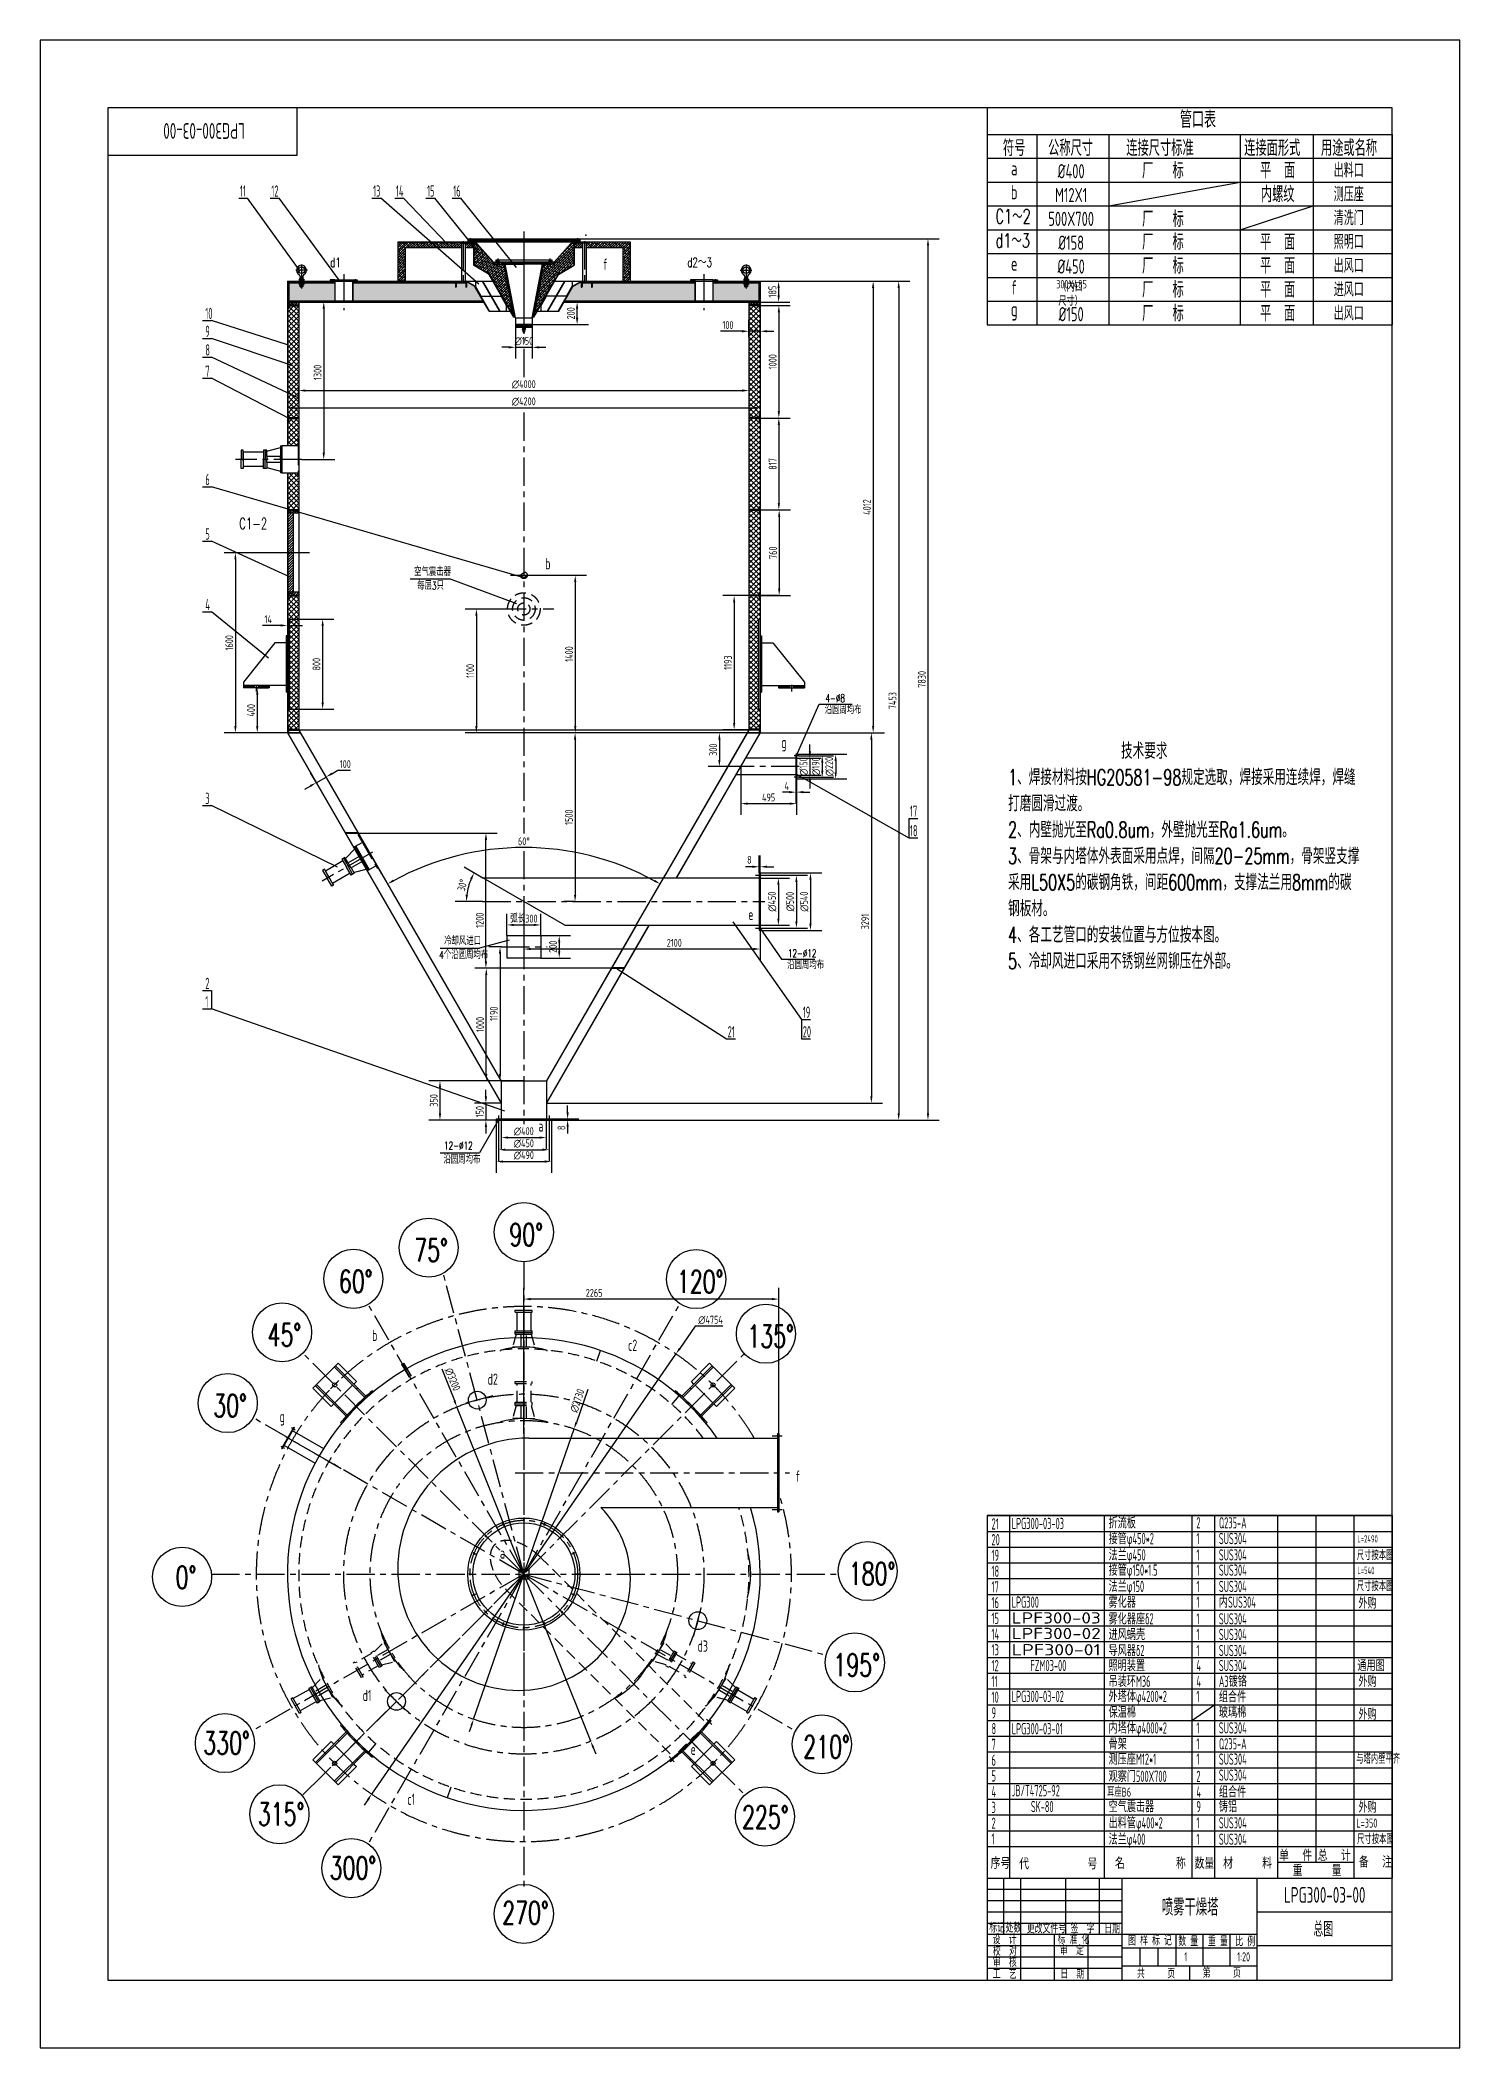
# Model space of a CAD drawing. Extents: x -17137 to -4525, y -501 to 17337.
import ezdxf
from ezdxf.enums import TextEntityAlignment as Align

# ---------------------------------------------------------------- set-up
doc = ezdxf.new("R2010")
doc.units = 0
doc.header["$LTSCALE"] = 200
for name, pattern in [('CENTER', [2, 1.25, -0.25, 0.25, -0.25]), ('F', [0.75, 0.5, -0.25]), ('G', [2, 1.25, -0.25, 0.25, -0.25])]:
    doc.linetypes.add(name, pattern=pattern)
doc.layers.get('0').update_dxf_attribs({"linetype": 'CONTINUOUS'})
doc.layers.get('DEFPOINTS').update_dxf_attribs({"linetype": 'CONTINUOUS'})
for name, color, linetype in [('01', 7, 'CONTINUOUS'), ('02', 1, 'CONTINUOUS'), ('04', 2, 'F'), ('05', 4, 'G'), ('11', 3, 'CONTINUOUS'), ('13', 3, 'CONTINUOUS'), ('3中心线层', 1, 'CENTER'), ('7标注层', 4, 'CONTINUOUS')]:
    doc.layers.add(name, color=color, linetype=linetype)
doc.styles.add('DFST', font='simplex', dxfattribs={"width": 0.67, "bigfont": 'dfst'})
doc.styles.add('INTECAD', font='txt.shx', dxfattribs={"width": 0.67, "bigfont": 'intecad.shx'})
doc.styles.get("Standard").update_dxf_attribs({"font": 'isocp.shx', "width": 0.707, "bigfont": 'hztxt.shx'})
doc.dimstyles.new('INTE', dxfattribs={"dimscale": 20, "dimtxt": 3.5, "dimasz": 3, "dimexe": 5, "dimexo": 0, "dimgap": 1, "dimtad": 1, "dimtoh": 1, "dimdec": 4, "dimdsep": 46, "dimlunit": 6, "dimtxsty": 'Standard', "dimcen": 0, "dimclrd": 1, "dimclre": 1, "dimclrt": 3, "dimadec": 0, "dimazin": 0, "dimtfac": 1, "dimtdec": 4, "dimtix": 1, "dimtmove": 0, "dimatfit": 3, "dimfxl": 0, "dimtolj": 1, "dimtzin": 0, "dimarcsym": 0})
pattern_1 = [(45, (-13908.56, 14075.722), (-11.22532, 11.22532), [])]
pattern_2 = [(45, (-13908.56, 14075.722), (-11.22532, 11.22532), []), (135, (-13908.56, 14075.722), (-33.67596, 11.22532), [39.6875, -23.8125])]
pattern_3 = [(135, (-13908.56, 14075.722), (-11.22532, -11.22532), [])]
pattern_4 = [(45, (-11266.752, 0), (-11.22532, 11.22532), []), (135, (-11266.752, 0), (-33.67596, 11.22532), [39.6875, -23.8125])]

msp = doc.modelspace()

# ---------------------------------------------------------------- texts
at = {"style": 'DFST', "width": 0.67}
for s, p in [('标记', (-8705.07177, 523.71224)), ('处数', (-8560.02826, 523.71224)), ('更改文件号', (-8371.6479, 518.00948)), ('签  字', (-7982.42397, 518.00948)), ('日期', (-7683.25108, 517.3127)), ('设  计', (-8676.29063, 421.06252)), ('校  对', (-8673.26203, 318.06441)), ('标 准 化', (-8098.3376, 421.06252)), ('审  定', (-8078.18351, 324.11556)), ('图 样 标 记', (-7472.03674, 409.657)), ('数 量', (-7025.8379, 403.95423)), ('重 量', (-6762.55841, 403.09592)), ('比 例', (-6519.67064, 402.23759)), ('工  艺', (-8674.65696, 112.41657)), ('审  核', (-8673.61077, 218.09185)), ('日  期', (-8073.52122, 115.44215)), ('共     页', (-7393.16401, 117.77093)), ('第     页', (-6809.23846, 122.80224))]:
    msp.add_text(s, height=80, dxfattribs=at).set_placement(p)
at = {"color": 3, "linetype": 'ByBlock', "char_height": 70, "attachment_point": 5}
for s, insert in [('\\A1;4', (-10505.02185, 10710.90077)), ('\\A1;8', (-10836.62915, 10054.89645))]:
    msp.add_mtext(s, dxfattribs=dict(at, insert=insert))
at = {"color": 3, "linetype": 'ByBlock', "insert": (-12506.42245, 7673.09777), "char_height": 70, "attachment_point": 5, "rotation": 90}
msp.add_mtext('8', dxfattribs=at)
at = {"layer": '01', "color": 3, "linetype": 'Continuous', "attachment_point": 1, "style": 'INTECAD'}
for s, insert, char_height, width in [('空气震击器', (-13815.27395, 12648.44451), 70, 1822.817), ('每层3只', (-13787.55594, 12525.36418), 70, 1822.817), ('沿圆周均布', (-10167.94972, 11421.41653), 70, 1822.817), ('4-%%c8', (-10160.48093, 11526.05248), 70, 1822.817), ('冷却风进口', (-13548.49384, 9367.09613), 70, 1822.817), ('4个沿圆周均布', (-13591.29997, 9244.0158), 70, 1822.817), ('沿圆周均布', (-10501.51627, 9154.69193), 70, 1822.817), ('12-%%c12', (-10494.04747, 9259.32788), 70, 1822.817), ('12-%%c12', (-13548.49384, 7549.72552), 70, 1822.817), ('沿圆周均布', (-13554.80461, 7426.64519), 70, 1822.817), ('90%%d', (-12969.06687, 6824.09909), 200, 1182.01), ('75%%d', (-13814.07627, 6686.63442), 200, 1182.01), ('60%%d', (-14483.39218, 6409.39469), 200, 1182.01), ('120%%d', (-11480.82086, 6407.34284), 200, 1182.01), ('45%%d', (-15116.96932, 5934.40877), 200, 1182.01), ('135%%d', (-10854.85017, 5921.298), 200, 1182.01), ('30%%d', (-15599.69938, 5305.30271), 200, 1182.01), ('0%%d', (-15933.72777, 3779.86728), 200, 1182.01), ('180%%d', (-9953.37961, 3812.19372), 200, 1182.01), ('195%%d', (-10089.98043, 3000.72446), 200, 1182.01), ('330%%d', (-15688.468, 2308.54684), 200, 1182.01), ('210%%d', (-10357.967, 2273.8328), 200, 1182.01), ('315%%d', (-15204.22377, 1676.33116), 200, 1182.01), ('225%%d', (-10901.88572, 1648.7905), 200, 1182.01), ('300%%d', (-14565.60753, 1197.69151), 200, 1182.01), ('270%%d', (-13032.92849, 798.82514), 200, 1182.01)]:
    msp.add_mtext(s, dxfattribs=dict(at, insert=insert, char_height=char_height, width=width))
at = {"layer": '11', "linetype": 'Continuous', "attachment_point": 5}
for s, insert, char_height, width in [('管口表', (-6851.17247, 16632.46529), 151.2, 890.5012196), ('符号', (-8484.02382, 16379.05723), 141.12, 206.2430999), ('公称尺寸', (-7983.04783, 16379.05723), 141.12, 455.7697198), ('连接尺寸标准', (-7188.63261, 16379.05723), 141.12, 911.5381796), ('连接面形式', (-6191.46138, 16379.05723), 141.12, 911.5381796), ('用途或名称', (-5509.23481, 16379.05723), 141.12, 911.5381796), ('%%c400', (-7977.8602, 16172.71828), 126, 455.76972), ('厂   标', (-7162.85915, 16179.5106), 141.12, 911.5381796), ('平  面', (-6143.12708, 16179.5106), 141.12, 911.5381796), ('出料口', (-5511.63707, 16180.31255), 126, 451.2349798), ('a', (-8484.02382, 16198.46627), 126, 206.2430999), ('b', (-8484.02382, 15986.78627), 126, 206.2430999), ('M12X1', (-7977.8602, 15961.03828), 126, 455.7697198), ('内螺纹', (-6143.12708, 15967.8306), 141.12, 911.5381796), ('测压座', (-5511.63707, 15968.63255), 126, 451.2349798), ('500X700', (-7977.8602, 15749.35828), 126, 455.76972), ('厂   标', (-7162.85915, 15747.55761), 141.12, 911.5381796), ('清洗门', (-5511.63707, 15756.95255), 126, 451.2349798), ('%%c158', (-7977.8602, 15537.67828), 126, 455.7697198), ('厂   标', (-7162.85915, 15544.4706), 141.12, 911.5381796), ('平  面', (-6143.12708, 15544.4706), 141.12, 911.5381796), ('照明口', (-5511.63707, 15545.27255), 126, 451.2349798), ('f', (-12116.71277, 15346.95276), 100, 163.685), ('e', (-8484.02382, 15351.74627), 126, 206.2430999), ('%%c450', (-7977.8602, 15325.99828), 126, 455.76972), ('厂   标', (-7162.85915, 15332.7906), 141.12, 911.5381796), ('平  面', (-6143.12708, 15332.7906), 141.12, 911.5381796), ('出风口', (-5511.63707, 15333.59255), 126, 451.2349798), ('f', (-8484.02382, 15140.06627), 126, 206.2430999), ('300X485', (-7974.14862, 15169.24942), 75.6, 273.461832), ('（内口尺寸）', (-7982.95109, 15077.79467), 75.6, 273.4615799), ('厂   标', (-7162.85915, 15121.1106), 141.12, 911.5381796), ('平  面', (-6143.12708, 15121.1106), 141.12, 911.5381796), ('进风口', (-5511.63707, 15121.91255), 126, 451.2349798), ('厂   标', (-7162.85915, 14909.4306), 141.12, 911.5381796), ('出风口', (-5511.63707, 14910.23255), 126, 451.2349798), ('g', (-8484.02382, 14928.38627), 126, 206.242848), ('%%c150', (-7977.8602, 14902.63828), 126, 455.76972), ('平  面', (-6143.12708, 14909.4306), 141.12, 911.5381796), ('b', (-12626.55611, 12685.8448), 100, 163.685), ('g', (-10530.42839, 11082.9784), 100, 163.685), ('e', (-10823.78568, 9570.04071), 100, 163.685), ('a', (-12689.25795, 7690.56247), 100, 163.685), ('b', (-14165.17083, 5829.6844), 100, 163.685), ('c2', (-11873.88953, 5741.57767), 100, 163.685), ('d2', (-13116.46076, 5440.15654), 100, 163.685), ('g', (-14987.10541, 5093.48357), 100, 163.685), ('f', (-10406.33002, 4578.64724), 100, 163.685), ('a', (-13030.66677, 3896.33817), 100, 163.685), ('d3', (-11250.53892, 3068.88024), 100, 163.685), ('d1', (-14232.81881, 2630.57168), 100, 163.685), ('e', (-11335.47037, 2151.98928), 100, 163.685), ('c1', (-13840.47794, 1707.98074), 100, 163.685)]:
    msp.add_mtext(s, dxfattribs=dict(at, insert=insert, char_height=char_height, width=width))
at = {"layer": '11', "color": 3, "linetype": 'Continuous', "attachment_point": 1, "style": 'INTECAD'}
for s, insert, char_height, width in [('C1～2', (-8650.39073, 15834.61946), 126, 440.979336), ('d1～3', (-8650.39073, 15620.07009), 126, 440.979336), ('d1', (-14560.1296, 15404.26126), 83.333333, 291.653), ('d2～3', (-11387.78886, 15404.26126), 83.333333, 291.653), ('C1-2', (-15370.18837, 13092.17878), 100, 762.533)]:
    msp.add_mtext(s, dxfattribs=dict(at, insert=insert, char_height=char_height, width=width))
at = {"layer": '11', "insert": (-8538.3816, 11091.97889), "char_height": 140, "width": 3137.168, "attachment_point": 1, "style": 'INTECAD'}
msp.add_mtext('            技术要求\\P1、焊接材料按HG20581-98规定选取，焊接采用连续焊，焊缝打磨圆滑过渡。\\P2、内壁抛光至Ra0.8um，外壁抛光至Ra1.6um。\\P3、骨架与内塔体外表面采用点焊，间隔20-25mm，骨架竖支撑采用L50X5的碳钢角铁，间距600mm，支撑法兰用8mm的碳钢板材。\\P4、各工艺管口的安装位置与方位按本图。\\P5、冷却风进口采用不锈钢丝网铆压在外部。', dxfattribs=at)
at = {"layer": '13', "width": 0.67}
msp.add_text('LPG300-03-00', height=139.9999999, rotation=180, dxfattribs=at).set_placement((-15681.80892, 16530.80053, -0.0001), align=Align.MIDDLE_CENTER)
at = {"layer": '13', "width": 0.6}
for s, height, p in [('11', 100, (-15362.63069, 15946.79377)), ('12', 100, (-15083.75462, 15946.79377)), ('13', 100, (-14180.08366, 15946.79377)), ('14', 100, (-13976.71535, 15946.79377)), ('15', 100, (-13700.57716, 15946.79377)), ('16', 100, (-13467.66052, 15946.79377)), ('6', 100, (-15670.0042, 13382.71887)), ('5', 100, (-15670.0042, 12899.19852)), ('4', 100, (-15670.0042, 12272.17766)), ('3', 100, (-15670.0042, 10550.47512)), ('17', 100, (-9409.9835, 10436.47708)), ('18', 100, (-9409.9835, 10263.57934)), ('2', 100, (-15670.0042, 8906.73749)), ('1', 100, (-15670.0042, 8743.76744)), ('19', 100, (-10362.34339, 8650.09185)), ('21', 100, (-11029.58203, 8477.19411)), ('20', 100, (-10362.34339, 8477.19411)), ('21', 100, (-8685.36956, 4104.39032)), ('LPG300-03-03', 100, (-8505.35092, 4108.40616)), ('折流板', 100, (-7645.36957, 4113.94655)), ('2', 100, (-6865.36957, 4113.94655)), ('Q235-A', 100, (-6665.36957, 4113.94655)), ('19', 100, (-8685.36956, 3825.6895)), ('20', 100, (-8685.36956, 3964.39032)), ('接管φ450*2', 100, (-7645.36957, 3973.94655)), ('法兰φ450', 100, (-7645.36957, 3829.13961)), ('1', 100, (-6865.36957, 3973.94655)), ('1', 100, (-6865.36957, 3829.13961)), ('SUS304', 100, (-6665.36957, 3973.94655)), ('SUS304', 100, (-6665.36957, 3829.13961)), ('L=2490', 64, (-5435.06738, 3989.33672)), ('18', 100, (-8685.36956, 3684.39032)), ('接管φ150*1.5', 100, (-7645.36957, 3693.94655)), ('1', 100, (-6865.36957, 3693.94655)), ('SUS304', 100, (-6665.36957, 3693.94655)), ('尺寸按本图', 80, (-5439.58257, 3833.78395)), ('L=540', 64, (-5435.06738, 3709.33672)), ('17', 100, (-8685.36956, 3545.6895)), ('法兰φ150', 100, (-7645.36957, 3549.13961)), ('1', 100, (-6865.36957, 3549.13961)), ('SUS304', 100, (-6665.36957, 3549.13961)), ('尺寸按本图', 80, (-5439.58257, 3558.51289)), ('16', 100, (-8685.36956, 3405.6895)), ('LPG300', 100, (-8505.35092, 3409.49327)), ('雾化器', 100, (-7645.36957, 3409.49327)), ('1', 100, (-6865.36957, 3409.49327)), ('内SUS304', 100, (-6665.36957, 3409.49327)), ('外购', 100, (-5425.36957, 3401.94937)), ('15', 100, (-8685.36956, 3265.6895)), ('14', 100, (-8685.36956, 3125.6895)), ('雾化器座δ2', 100, (-7645.36957, 3261.02813)), ('进风蜗壳', 100, (-7645.36957, 3122.7029)), ('1', 100, (-6865.36957, 3261.02813)), ('1', 100, (-6865.36957, 3122.7029)), ('SUS304', 100, (-6665.36957, 3261.02813)), ('SUS304', 100, (-6665.36957, 3122.7029)), ('13', 100, (-8685.36956, 2985.6895)), ('导风器δ2', 100, (-7645.36957, 2979.62876)), ('1', 100, (-6865.36957, 2979.62876)), ('SUS304', 100, (-6665.36957, 2979.62876)), ('12', 100, (-8685.36956, 2845.6895)), ('FZM03-00', 100, (-8339.87583, 2846.28569)), ('照明装置', 100, (-7645.36957, 2846.28569)), ('4', 100, (-6865.36957, 2846.28569)), ('SUS304', 100, (-6665.36957, 2846.28569)), ('通用图', 100, (-5435.37442, 2846.28569)), ('11', 100, (-8685.36956, 2705.6895)), ('外塔体φ4200*2', 100, (-7645.36957, 2571.88792)), ('吊装环M36', 100, (-7645.36957, 2706.28569)), ('4', 100, (-6865.36957, 2706.28569)), ('组合件', 100, (-6665.36957, 2568.40376)), ('A3镀铬', 100, (-6665.36957, 2706.28569)), ('外购', 100, (-5425.36957, 2706.28569)), ('10', 100, (-8685.36956, 2565.6895)), ('9', 100, (-8685.36956, 2425.6895)), ('LPG300-03-02', 100, (-8505.35092, 2571.88792)), ('保温棉', 100, (-7645.36957, 2431.47143)), ('1', 100, (-6865.36957, 2571.88792)), ('玻璃棉', 100, (-6665.36957, 2431.47143)), ('外购', 100, (-5425.36957, 2414.53328)), ('8', 100, (-8685.36956, 2285.6895)), ('LPG300-03-01', 100, (-8505.35092, 2284.73704)), ('内塔体φ4000*2', 100, (-7645.36957, 2291.70062)), ('1', 100, (-6865.36957, 2291.70062)), ('SUS304', 100, (-6665.36957, 2291.70062)), ('7', 100, (-8685.36956, 2145.6895)), ('骨架', 100, (-7645.36957, 2150.69899)), ('1', 100, (-6865.36957, 2150.69899)), ('Q235-A', 100, (-6665.36957, 2150.69899)), ('6', 100, (-8685.36956, 2005.6895)), ('5', 100, (-8685.36956, 1865.6895)), ('观察门500X700', 100, (-7645.36957, 1861.70964)), ('测压座M12*1', 100, (-7645.36957, 2014.94981)), ('1', 100, (-6865.36957, 2014.94981)), ('SUS304', 100, (-6665.36957, 2014.94981)), ('SUS304', 100, (-6665.36957, 1872.75184)), ('与塔内壁平齐', 80, (-5444.50181, 2025.03107)), ('4', 100, (-8685.36956, 1725.6895)), ('JB/T4725-92', 100, (-8505.35092, 1734.5891)), ('耳座B6', 80, (-7658.86629, 1731.28221)), ('2', 100, (-6865.36957, 1861.70964)), ('4', 100, (-6865.36957, 1723.52741)), ('组合件', 100, (-6665.36957, 1723.52741)), ('3', 100, (-8685.36956, 1585.6895)), ('SK-80', 100, (-8335.61776, 1592.74492)), ('空气震击器', 100, (-7645.36957, 1592.74492)), ('9', 100, (-6865.36957, 1592.74492)), ('铸铝', 100, (-6665.36957, 1592.74492)), ('外购', 100, (-5425.36957, 1588.20221)), ('2', 100, (-8685.36956, 1445.6895)), ('出料管φ400*2', 100, (-7645.36957, 1448.19445)), ('1', 100, (-6865.36957, 1448.19445)), ('SUS304', 100, (-6665.36957, 1448.19445)), ('L=350', 80, (-5444.50181, 1456.20901)), ('1', 100, (-8685.36956, 1305.6895)), ('法兰φ400', 100, (-7645.36957, 1303.38751)), ('1', 100, (-6865.36957, 1303.38751)), ('SUS304', 100, (-6665.36957, 1303.38751)), ('尺寸按本图', 80, (-5437.08593, 1311.40207))]:
    msp.add_text(s, height=height, dxfattribs=at).set_placement(p)
at = {"layer": '13'}
for s, width, p, p2 in [('LPF300-03', 1.255678, (-8505.35092, 3269.16832), (-7715.35092, 3269.16832)), ('LPF300-02', 1.251969, (-8505.35092, 3130.84309), (-7715.35092, 3130.84309)), ('LPF300-01', 1.305785, (-8505.35092, 2986.65039), (-7715.35092, 2986.65039))]:
    msp.add_text(s, height=100, dxfattribs=dict(at, width=width)).set_placement(p, p2, align=Align.FIT)
at = {"layer": '13', "width": 0.67}
for s, height, p in [('LPG300-03-00', 139.9999999, (-5725.36952, 858.2982)), ('喷雾干燥塔', 150, (-6921.09166, 749.19254)), ('总图', 132, (-5737.93592, 553.47837)), ('1:20', 80, (-6445.36955, 308.2982))]:
    msp.add_text(s, height=height, dxfattribs=at).set_placement(p, align=Align.MIDDLE_CENTER)
msp.add_text('1', height=80, dxfattribs=at).set_placement((-6946.54473, 308.2982), align=Align.MIDDLE_RIGHT)
at = {"layer": '7标注层', "width": 0.6}
for s, p in [('10', (-15670.0042, 14859.43818)), ('9', (-15670.0042, 14700.36985)), ('8', (-15670.0042, 14534.80893)), ('7', (-15670.0042, 14346.52398))]:
    msp.add_text(s, height=100, dxfattribs=at).set_placement(p)

# ---------------------------------------------------------------- blocks, each defined once
blk = doc.blocks.new('MDS_BILL_LINES')
at = {"layer": '01'}
for p, q in [((0, 7, 0), (0, 0, 0)), ((10, 7, 0), (10, 0, 0)), ((52, 7, 0), (52, 0, 0)), ((91, 7, 0), (91, 0, 0)), ((101, 7, 0), (101, 0, 0)), ((129, 7, 0), (129, 0, 0)), ((146, 7, 0), (146, 0, 0)), ((163, 7, 0), (163, 0, 0)), ((180, 7, 0), (180, 0, 0))]:
    blk.add_line(p, q, dxfattribs=at)
at = {"layer": '02'}
blk.add_line((0, 7, 0), (180, 7, 0), dxfattribs=at)
blk = doc.blocks.new('BILLHEAD')
at = {"layer": '01'}
for p, q in [((-180, 14), (0, 14)), ((-180, 14), (-180, 0)), ((-170, 14), (-170, 0)), ((-128, 14), (-128, 0)), ((-89, 14), (-89, 0)), ((-79, 14), (-79, 0)), ((-51, 14), (-51, 0)), ((-17, 14), (-17, 0)), ((0, 14), (0, 0)), ((-51, 7), (-17, 7))]:
    blk.add_line(p, q, dxfattribs=at)
at = {"layer": '02'}
blk.add_line((-34, 14), (-34, 7), dxfattribs=at)
at = {"layer": '11', "style": 'INTECAD', "width": 0.67}
for s, p in [('序号', (-178.39, 4.08)), ('代        号', (-165.71, 3.83)), ('名       称', (-123.17, 4.09)), (' 数量', (-90.81, 4.08)), ('材    料', (-75.11, 4.09)), ('备  注', (-14.78, 4.63)), ('重    量', (-44.21, 0.87))]:
    blk.add_text(s, height=5, dxfattribs=at).set_placement(p)
for s, p in [('单  件', (-42.9, 7.58)), ('总  计', (-25.73, 7.58))]:
    blk.add_text(s, height=5, dxfattribs=at).set_placement(p, align=Align.CENTER)
blk = doc.blocks.new('*D176')
at = {"color": 1, "linetype": 'ByBlock'}
for p, q in [((9519, 8037), (9519, 7675)), ((9669, 8037), (9669, 7675)), ((9459, 7775), (9399, 7775)), ((9519, 7775), (9669, 7775)), ((9729, 7775), (9789, 7775))]:
    blk.add_line(p, q, dxfattribs=at)
for points in [[(9459, 7785), (9459, 7765), (9519, 7775)], [(9729, 7785), (9729, 7765), (9669, 7775)]]:
    blk.add_solid(points, dxfattribs=at)
at = {"layer": 'DEFPOINTS', "color": 0, "linetype": 'ByBlock'}
for p in [(9519, 8037), (9669, 8037), (9669, 7775)]:
    blk.add_point(p, dxfattribs=at)
at = {"color": 3, "linetype": 'ByBlock', "insert": (9594, 7830), "char_height": 70, "attachment_point": 5}
blk.add_mtext('\\A1;∅150', dxfattribs=at)
blk = doc.blocks.new('*D177')
at = {"color": 1, "linetype": 'ByBlock'}
for p, q in [((9949, 8177), (10167, 8177)), ((10067, 8037), (10067, 8117)), ((9669, 7977), (10167, 7977))]:
    blk.add_line(p, q, dxfattribs=at)
for points in [[(10057, 8117), (10077, 8117), (10067, 8177)], [(10057, 8037), (10077, 8037), (10067, 7977)]]:
    blk.add_solid(points, dxfattribs=at)
at = {"layer": 'DEFPOINTS', "color": 0, "linetype": 'ByBlock'}
for p in [(9949, 8177), (10067, 8177), (9669, 7977)]:
    blk.add_point(p, dxfattribs=at)
at = {"color": 3, "linetype": 'ByBlock', "insert": (10012, 8077), "char_height": 70, "attachment_point": 5, "rotation": 90}
blk.add_mtext('\\A1;200', dxfattribs=at)
blk = doc.blocks.new('*D196')
at = {"color": 1, "linetype": 'ByBlock'}
for p, q in [((-52, 5911), (-188, 5714)), ((195, 5911), (-52, 5911)), ((-2925, 1753), (-222, 5664)), ((-2959, 1704), (-2993, 1655))]:
    blk.add_line(p, q, dxfattribs=at)
for points in [[(-196, 5720), (-180, 5708), (-222, 5664)], [(-2967, 1710), (-2951, 1698), (-2925, 1753)]]:
    blk.add_solid(points, dxfattribs=at)
at = {"layer": 'DEFPOINTS', "color": 0, "linetype": 'ByBlock'}
for p in [(-222, 5664), (-2925, 1753)]:
    blk.add_point(p, dxfattribs=at)
at = {"color": 3, "linetype": 'ByBlock', "insert": (85, 5966), "char_height": 70, "attachment_point": 5}
blk.add_mtext('\\A1;∅4754', dxfattribs=at)
blk = doc.blocks.new('*D197')
at = {"color": 1, "linetype": 'ByBlock'}
for p, q in [((-1467, 12583), (-1017, 12583)), ((-1117, 12523), (-1117, 11243)), ((411, 11183), (-1217, 11183))]:
    blk.add_line(p, q, dxfattribs=at)
for points in [[(-1127, 12523), (-1107, 12523), (-1117, 12583)], [(-1127, 11243), (-1107, 11243), (-1117, 11183)]]:
    blk.add_solid(points, dxfattribs=at)
at = {"layer": 'DEFPOINTS', "color": 0, "linetype": 'ByBlock'}
for p in [(-1467, 12583), (-1117, 11183), (411, 11183)]:
    blk.add_point(p, dxfattribs=at)
at = {"color": 3, "linetype": 'ByBlock', "insert": (-1172, 11883), "char_height": 70, "attachment_point": 5, "rotation": 90}
blk.add_mtext('\\A1;1400', dxfattribs=at)
blk = doc.blocks.new('*D198')
at = {"color": 1, "linetype": 'ByBlock'}
for p, q in [((-3478, 12783), (-4236, 12783)), ((-4136, 12723), (-4136, 11243)), ((-3558, 11183), (-4236, 11183))]:
    blk.add_line(p, q, dxfattribs=at)
for points in [[(-4146, 12723), (-4126, 12723), (-4136, 12783)], [(-4146, 11243), (-4126, 11243), (-4136, 11183)]]:
    blk.add_solid(points, dxfattribs=at)
at = {"layer": 'DEFPOINTS', "color": 0, "linetype": 'ByBlock'}
for p in [(-3478, 12783), (-4136, 11183), (-3558, 11183)]:
    blk.add_point(p, dxfattribs=at)
at = {"color": 3, "linetype": 'ByBlock', "insert": (-4191, 11983), "char_height": 70, "attachment_point": 5, "rotation": 90}
blk.add_mtext('\\A1;1600', dxfattribs=at)
blk = doc.blocks.new('*D199')
at = {"color": 1, "linetype": 'ByBlock'}
for p, q in [((-3951, 11583), (-3842, 11583)), ((-3942, 11523), (-3942, 11243)), ((-3674, 11183), (-4042, 11183))]:
    blk.add_line(p, q, dxfattribs=at)
for points in [[(-3952, 11523), (-3932, 11523), (-3942, 11583)], [(-3952, 11243), (-3932, 11243), (-3942, 11183)]]:
    blk.add_solid(points, dxfattribs=at)
at = {"layer": 'DEFPOINTS', "color": 0, "linetype": 'ByBlock'}
for p in [(-3951, 11583), (-3942, 11183), (-3674, 11183)]:
    blk.add_point(p, dxfattribs=at)
at = {"color": 3, "linetype": 'ByBlock', "insert": (-3997, 11383), "char_height": 70, "attachment_point": 5, "rotation": 90}
blk.add_mtext('\\A1;400', dxfattribs=at)
blk = doc.blocks.new('*D200')
at = {"color": 1, "linetype": 'ByBlock'}
for p, q in [((-3574, 14267), (-3574, 14124)), ((-3514, 14224), (366, 14224)), ((426, 14267), (426, 14124))]:
    blk.add_line(p, q, dxfattribs=at)
for points in [[(-3514, 14234), (-3514, 14214), (-3574, 14224)], [(366, 14234), (366, 14214), (426, 14224)]]:
    blk.add_solid(points, dxfattribs=at)
at = {"layer": 'DEFPOINTS', "color": 0, "linetype": 'ByBlock'}
for p in [(-3574, 14267), (426, 14267), (426, 14224)]:
    blk.add_point(p, dxfattribs=at)
at = {"color": 3, "linetype": 'ByBlock', "insert": (-1574, 14279), "char_height": 70, "attachment_point": 5}
blk.add_mtext('\\A1;∅4000', dxfattribs=at)
blk = doc.blocks.new('*D201')
at = {"color": 1, "linetype": 'ByBlock'}
for p, q in [((-3674, 14120), (-3674, 13971)), ((526, 14120), (526, 13971)), ((-3614, 14071), (466, 14071))]:
    blk.add_line(p, q, dxfattribs=at)
for points in [[(-3614, 14081), (-3614, 14061), (-3674, 14071)], [(466, 14081), (466, 14061), (526, 14071)]]:
    blk.add_solid(points, dxfattribs=at)
at = {"layer": 'DEFPOINTS', "color": 0, "linetype": 'ByBlock'}
for p in [(-3674, 14120), (526, 14120), (526, 14071)]:
    blk.add_point(p, dxfattribs=at)
at = {"color": 3, "linetype": 'ByBlock', "insert": (-1574, 14126), "char_height": 70, "attachment_point": 5}
blk.add_mtext('\\A1;∅4200', dxfattribs=at)
blk = doc.blocks.new('*D202')
at = {"color": 1, "linetype": 'ByBlock'}
for p, q in [((-10750, 9893), (-10479, 9893)), ((-10579, 9833), (-10579, 9533)), ((-10750, 9473), (-10479, 9473))]:
    blk.add_line(p, q, dxfattribs=at)
for points in [[(-10589, 9833), (-10569, 9833), (-10579, 9893)], [(-10589, 9533), (-10569, 9533), (-10579, 9473)]]:
    blk.add_solid(points, dxfattribs=at)
at = {"layer": 'DEFPOINTS', "color": 0, "linetype": 'ByBlock'}
for p in [(-10750, 9893), (-10750, 9473), (-10579, 9473)]:
    blk.add_point(p, dxfattribs=at)
at = {"color": 3, "linetype": 'ByBlock', "insert": (-10634, 9683), "char_height": 70, "attachment_point": 5, "rotation": 90}
blk.add_mtext('\\A1;∅450', dxfattribs=at)
blk = doc.blocks.new('*D203')
at = {"color": 1, "linetype": 'ByBlock'}
for p, q in [((-1774, 7742), (-1774, 7487)), ((-1374, 7742), (-1374, 7487)), ((-1714, 7587), (-1434, 7587))]:
    blk.add_line(p, q, dxfattribs=at)
for points in [[(-1714, 7597), (-1714, 7577), (-1774, 7587)], [(-1434, 7597), (-1434, 7577), (-1374, 7587)]]:
    blk.add_solid(points, dxfattribs=at)
at = {"layer": 'DEFPOINTS', "color": 0, "linetype": 'ByBlock'}
for p in [(-1774, 7742), (-1374, 7742), (-1374, 7587)]:
    blk.add_point(p, dxfattribs=at)
at = {"color": 3, "linetype": 'ByBlock', "insert": (-1574, 7642), "char_height": 70, "attachment_point": 5}
blk.add_mtext('\\A1;∅400', dxfattribs=at)
blk = doc.blocks.new('*D204')
at = {"color": 1, "linetype": 'ByBlock'}
for p, q in [((524, 14980), (792, 14980)), ((692, 14920), (692, 14040)), ((524, 13980), (792, 13980))]:
    blk.add_line(p, q, dxfattribs=at)
for points in [[(682, 14920), (702, 14920), (692, 14980)], [(682, 14040), (702, 14040), (692, 13980)]]:
    blk.add_solid(points, dxfattribs=at)
at = {"layer": 'DEFPOINTS', "color": 0, "linetype": 'ByBlock'}
for p in [(524, 14980), (524, 13980), (692, 13980)]:
    blk.add_point(p, dxfattribs=at)
at = {"color": 3, "linetype": 'ByBlock', "insert": (637, 14480), "char_height": 70, "attachment_point": 5, "rotation": 90}
blk.add_mtext('\\A1;1000', dxfattribs=at)
blk = doc.blocks.new('*D205')
at = {"color": 1, "linetype": 'ByBlock'}
for p, q in [((526, 13980), (792, 13980)), ((692, 13920), (692, 13223)), ((524, 13163), (792, 13163))]:
    blk.add_line(p, q, dxfattribs=at)
for points in [[(682, 13920), (702, 13920), (692, 13980)], [(682, 13223), (702, 13223), (692, 13163)]]:
    blk.add_solid(points, dxfattribs=at)
at = {"layer": 'DEFPOINTS', "color": 0, "linetype": 'ByBlock'}
for p in [(526, 13980), (524, 13163), (692, 13163)]:
    blk.add_point(p, dxfattribs=at)
at = {"color": 3, "linetype": 'ByBlock', "insert": (637, 13572), "char_height": 70, "attachment_point": 5, "rotation": 90}
blk.add_mtext('\\A1;817', dxfattribs=at)
blk = doc.blocks.new('*D206')
at = {"color": 1, "linetype": 'ByBlock'}
for p, q in [((692, 13163), (795, 13163)), ((695, 13103), (695, 12463)), ((524, 12403), (795, 12403))]:
    blk.add_line(p, q, dxfattribs=at)
for points in [[(685, 13103), (705, 13103), (695, 13163)], [(685, 12463), (705, 12463), (695, 12403)]]:
    blk.add_solid(points, dxfattribs=at)
at = {"layer": 'DEFPOINTS', "color": 0, "linetype": 'ByBlock'}
for p in [(692, 13163), (524, 12403), (695, 12403)]:
    blk.add_point(p, dxfattribs=at)
at = {"color": 3, "linetype": 'ByBlock', "insert": (640, 12783), "char_height": 70, "attachment_point": 5, "rotation": 90}
blk.add_mtext('\\A1;760', dxfattribs=at)
blk = doc.blocks.new('*D207')
at = {"color": 1, "linetype": 'ByBlock'}
for p, q in [((695, 12403), (195, 12403)), ((295, 12343), (295, 11270)), ((524, 11210), (195, 11210))]:
    blk.add_line(p, q, dxfattribs=at)
for points in [[(285, 12343), (305, 12343), (295, 12403)], [(285, 11270), (305, 11270), (295, 11210)]]:
    blk.add_solid(points, dxfattribs=at)
at = {"layer": 'DEFPOINTS', "color": 0, "linetype": 'ByBlock'}
for p in [(695, 12403), (295, 11210), (524, 11210)]:
    blk.add_point(p, dxfattribs=at)
at = {"color": 3, "linetype": 'ByBlock', "insert": (240, 11807), "char_height": 70, "attachment_point": 5, "rotation": 90}
blk.add_mtext('\\A1;1193', dxfattribs=at)
blk = doc.blocks.new('*D208')
at = {"color": 1, "linetype": 'ByBlock'}
for p, q in [((426, 14699), (426, 14851)), ((526, 14699), (526, 14851)), ((366, 14751), (173, 14751)), ((526, 14751), (426, 14751)), ((586, 14751), (646, 14751))]:
    blk.add_line(p, q, dxfattribs=at)
for points in [[(366, 14761), (366, 14741), (426, 14751)], [(586, 14761), (586, 14741), (526, 14751)]]:
    blk.add_solid(points, dxfattribs=at)
at = {"layer": 'DEFPOINTS', "color": 0, "linetype": 'ByBlock'}
for p in [(426, 14751), (426, 14699), (526, 14699)]:
    blk.add_point(p, dxfattribs=at)
at = {"color": 3, "linetype": 'ByBlock', "insert": (240, 14806), "char_height": 70, "attachment_point": 5}
blk.add_mtext('\\A1;100', dxfattribs=at)
blk = doc.blocks.new('*D209')
at = {"color": 1, "linetype": 'ByBlock'}
for p, q in [((526, 15195), (790, 15195)), ((526, 15010), (790, 15010)), ((690, 15135), (690, 15070))]:
    blk.add_line(p, q, dxfattribs=at)
for points in [[(680, 15135), (700, 15135), (690, 15195)], [(680, 15070), (700, 15070), (690, 15010)]]:
    blk.add_solid(points, dxfattribs=at)
at = {"layer": 'DEFPOINTS', "color": 0, "linetype": 'ByBlock'}
for p in [(526, 15195), (526, 15010), (690, 15010)]:
    blk.add_point(p, dxfattribs=at)
at = {"color": 3, "linetype": 'ByBlock', "insert": (635, 15103), "char_height": 70, "attachment_point": 5, "rotation": 90}
blk.add_mtext('\\A1;185', dxfattribs=at)
blk = doc.blocks.new('*D210')
at = {"color": 1, "linetype": 'ByBlock'}
for p, q in [((-10740, 15195), (-9637, 15195)), ((-9737, 15135), (-9737, 11243)), ((-10740, 11183), (-9637, 11183))]:
    blk.add_line(p, q, dxfattribs=at)
for points in [[(-9747, 15135), (-9727, 15135), (-9737, 15195)], [(-9747, 11243), (-9727, 11243), (-9737, 11183)]]:
    blk.add_solid(points, dxfattribs=at)
at = {"layer": 'DEFPOINTS', "color": 0, "linetype": 'ByBlock'}
for p in [(-10740, 15195), (-10740, 11183), (-9737, 11183)]:
    blk.add_point(p, dxfattribs=at)
at = {"color": 3, "linetype": 'ByBlock', "insert": (-9792, 13189), "char_height": 70, "attachment_point": 5, "rotation": 90}
blk.add_mtext('\\A1;4012', dxfattribs=at)
blk = doc.blocks.new('*D211')
at = {"color": 1, "linetype": 'ByBlock'}
for p, q in [((-10226, 11183), (-9653, 11183)), ((-9753, 11123), (-9753, 7952)), ((-12640, 7892), (-9653, 7892))]:
    blk.add_line(p, q, dxfattribs=at)
for points in [[(-9763, 11123), (-9743, 11123), (-9753, 11183)], [(-9763, 7952), (-9743, 7952), (-9753, 7892)]]:
    blk.add_solid(points, dxfattribs=at)
at = {"layer": 'DEFPOINTS', "color": 0, "linetype": 'ByBlock'}
for p in [(-10226, 11183), (-12640, 7892), (-9753, 7892)]:
    blk.add_point(p, dxfattribs=at)
at = {"color": 3, "linetype": 'ByBlock', "insert": (-9808, 9506), "char_height": 70, "attachment_point": 5, "rotation": 90}
blk.add_mtext('\\A1;3291', dxfattribs=at)
blk = doc.blocks.new('*D212')
at = {"color": 1, "linetype": 'ByBlock'}
for p, q in [((-1774, 7892), (-2014, 7892)), ((-1914, 7952), (-1914, 8012)), ((-1914, 7892), (-1914, 7742)), ((-1819, 7742), (-2014, 7742)), ((-1914, 7682), (-1914, 7622))]:
    blk.add_line(p, q, dxfattribs=at)
for points in [[(-1924, 7952), (-1904, 7952), (-1914, 7892)], [(-1924, 7682), (-1904, 7682), (-1914, 7742)]]:
    blk.add_solid(points, dxfattribs=at)
at = {"layer": 'DEFPOINTS', "color": 0, "linetype": 'ByBlock'}
for p in [(-1774, 7892), (-1914, 7742), (-1819, 7742)]:
    blk.add_point(p, dxfattribs=at)
at = {"color": 3, "linetype": 'ByBlock', "insert": (-1969, 7817), "char_height": 70, "attachment_point": 5, "rotation": 90}
blk.add_mtext('\\A1;150', dxfattribs=at)
blk = doc.blocks.new('*D213')
at = {"color": 1, "linetype": 'ByBlock'}
for p, q in [((-3470, 10710), (-3522, 10680)), ((-3416, 10738), (-3468, 10827)), ((-3418, 10740), (-3331, 10790)), ((-3330, 10788), (-3381, 10877)), ((-3279, 10820), (-3227, 10850)), ((-3227, 10850), (-3114, 10850))]:
    blk.add_line(p, q, dxfattribs=at)
for points in [[(-3475, 10719), (-3465, 10702), (-3418, 10740)], [(-3284, 10829), (-3274, 10812), (-3331, 10790)]]:
    blk.add_solid(points, dxfattribs=at)
at = {"layer": 'DEFPOINTS', "color": 0, "linetype": 'ByBlock'}
for p in [(-3416, 10738), (-3331, 10790), (-3330, 10788)]:
    blk.add_point(p, dxfattribs=at)
at = {"color": 3, "linetype": 'ByBlock', "insert": (-3160, 10905), "char_height": 70, "attachment_point": 5}
blk.add_mtext('\\A1;100', dxfattribs=at)
blk = doc.blocks.new('*D214')
at = {"color": 1, "linetype": 'ByBlock'}
for p, q in [((-10577, 15195), (-9410, 15195)), ((-9510, 15135), (-9510, 7802)), ((-12595, 7742), (-9410, 7742))]:
    blk.add_line(p, q, dxfattribs=at)
for points in [[(-9520, 15135), (-9500, 15135), (-9510, 15195)], [(-9520, 7802), (-9500, 7802), (-9510, 7742)]]:
    blk.add_solid(points, dxfattribs=at)
at = {"layer": 'DEFPOINTS', "color": 0, "linetype": 'ByBlock'}
for p in [(-10577, 15195), (-12595, 7742), (-9510, 7742)]:
    blk.add_point(p, dxfattribs=at)
at = {"color": 3, "linetype": 'ByBlock', "insert": (-9565, 11469), "char_height": 70, "attachment_point": 5, "rotation": 90}
blk.add_mtext('\\A1;7453', dxfattribs=at)
blk = doc.blocks.new('*D215')
at = {"color": 1, "linetype": 'ByBlock'}
for p, q in [((-12342, 15573), (-9150, 15573)), ((-9250, 15513), (-9250, 7802)), ((-12595, 7742), (-9150, 7742))]:
    blk.add_line(p, q, dxfattribs=at)
for points in [[(-9260, 15513), (-9240, 15513), (-9250, 15573)], [(-9260, 7802), (-9240, 7802), (-9250, 7742)]]:
    blk.add_solid(points, dxfattribs=at)
at = {"layer": 'DEFPOINTS', "color": 0, "linetype": 'ByBlock'}
for p in [(-12342, 15573), (-12595, 7742), (-9250, 7742)]:
    blk.add_point(p, dxfattribs=at)
at = {"color": 3, "linetype": 'ByBlock', "insert": (-9305, 11658), "char_height": 70, "attachment_point": 5, "rotation": 90}
blk.add_mtext('\\A1;7830', dxfattribs=at)
blk = doc.blocks.new('*D216')
at = {"color": 1, "linetype": 'ByBlock'}
for p, q in [((-1005, 5349), (-1107, 5055)), ((-2020, 2419), (-1127, 4999)), ((-2040, 2362), (-2060, 2306))]:
    blk.add_line(p, q, dxfattribs=at)
for points in [[(-1117, 5059), (-1098, 5052), (-1127, 4999)], [(-2049, 2366), (-2031, 2359), (-2020, 2419)]]:
    blk.add_solid(points, dxfattribs=at)
at = {"layer": 'DEFPOINTS', "color": 0, "linetype": 'ByBlock'}
for p in [(-1127, 4999), (-2020, 2419)]:
    blk.add_point(p, dxfattribs=at)
at = {"color": 3, "linetype": 'ByBlock', "insert": (-1098, 5249), "char_height": 70, "attachment_point": 5, "rotation": 70.8936}
blk.add_mtext('\\A1;∅2730', dxfattribs=at)
blk = doc.blocks.new('*D217')
at = {"color": 1, "linetype": 'ByBlock'}
for p, q in [((-3734, 12137), (-3896, 12137)), ((-3674, 12193), (-3674, 12037)), ((-3660, 12137), (-3674, 12137)), ((-3660, 12193), (-3660, 12037)), ((-3600, 12137), (-3540, 12137))]:
    blk.add_line(p, q, dxfattribs=at)
for points in [[(-3734, 12147), (-3734, 12127), (-3674, 12137)], [(-3600, 12147), (-3600, 12127), (-3660, 12137)]]:
    blk.add_solid(points, dxfattribs=at)
at = {"layer": 'DEFPOINTS', "color": 0, "linetype": 'ByBlock'}
for p in [(-3674, 12193), (-3674, 12137), (-3660, 12193)]:
    blk.add_point(p, dxfattribs=at)
at = {"color": 3, "linetype": 'ByBlock', "insert": (-3845, 12192), "char_height": 70, "attachment_point": 5}
blk.add_mtext('\\A1;14', dxfattribs=at)
blk = doc.blocks.new('*D218')
at = {"color": 1, "linetype": 'ByBlock'}
for p, q in [((-3660, 12193), (-3261, 12193)), ((-3361, 12133), (-3361, 11453)), ((-3660, 11393), (-3261, 11393))]:
    blk.add_line(p, q, dxfattribs=at)
for points in [[(-3371, 12133), (-3351, 12133), (-3361, 12193)], [(-3371, 11453), (-3351, 11453), (-3361, 11393)]]:
    blk.add_solid(points, dxfattribs=at)
at = {"layer": 'DEFPOINTS', "color": 0, "linetype": 'ByBlock'}
for p in [(-3660, 12193), (-3660, 11393), (-3361, 11393)]:
    blk.add_point(p, dxfattribs=at)
at = {"color": 3, "linetype": 'ByBlock', "insert": (-3416, 11793), "char_height": 70, "attachment_point": 5, "rotation": 90}
blk.add_mtext('\\A1;800', dxfattribs=at)
blk = doc.blocks.new('*D219')
at = {"color": 1, "linetype": 'ByBlock'}
for p, q in [((-12840, 8092), (-13483, 8092)), ((-13383, 8032), (-13383, 7802)), ((-12840, 7742), (-13483, 7742))]:
    blk.add_line(p, q, dxfattribs=at)
for points in [[(-13393, 8032), (-13373, 8032), (-13383, 8092)], [(-13393, 7802), (-13373, 7802), (-13383, 7742)]]:
    blk.add_solid(points, dxfattribs=at)
at = {"layer": 'DEFPOINTS', "color": 0, "linetype": 'ByBlock'}
for p in [(-12840, 8092), (-13383, 7742), (-12840, 7742)]:
    blk.add_point(p, dxfattribs=at)
at = {"color": 3, "linetype": 'ByBlock', "insert": (-13438, 7917), "char_height": 70, "attachment_point": 5, "rotation": 90}
blk.add_mtext('\\A1;350', dxfattribs=at)
blk = doc.blocks.new('*D220')
at = {"color": 1, "linetype": 'ByBlock'}
for p, q in [((-13570, 5532), (-13457, 5250)), ((-12246, 2223), (-13435, 5194)), ((-12224, 2168), (-12201, 2112))]:
    blk.add_line(p, q, dxfattribs=at)
for points in [[(-13448, 5254), (-13466, 5246), (-13435, 5194)], [(-12214, 2171), (-12233, 2164), (-12246, 2223)]]:
    blk.add_solid(points, dxfattribs=at)
at = {"layer": 'DEFPOINTS', "color": 0, "linetype": 'ByBlock'}
for p in [(-13435, 5194), (-12246, 2223)]:
    blk.add_point(p, dxfattribs=at)
at = {"color": 3, "linetype": 'ByBlock', "insert": (-13473, 5439), "char_height": 70, "attachment_point": 5, "rotation": 291.8046}
blk.add_mtext('\\A1;∅3200', dxfattribs=at)
blk = doc.blocks.new('*D221')
at = {"color": 1, "linetype": 'ByBlock'}
for p, q in [((-12690, 8892), (-12426, 8892)), ((-12526, 8832), (-12526, 8752)), ((-12690, 8692), (-12426, 8692))]:
    blk.add_line(p, q, dxfattribs=at)
for points in [[(-12536, 8832), (-12516, 8832), (-12526, 8892)], [(-12536, 8752), (-12516, 8752), (-12526, 8692)]]:
    blk.add_solid(points, dxfattribs=at)
at = {"layer": 'DEFPOINTS', "color": 0, "linetype": 'ByBlock'}
for p in [(-12690, 8892), (-12690, 8692), (-12526, 8692)]:
    blk.add_point(p, dxfattribs=at)
at = {"color": 3, "linetype": 'ByBlock', "insert": (-12581, 8792), "char_height": 70, "attachment_point": 5, "rotation": 90}
blk.add_mtext('\\A1;200', dxfattribs=at)
blk = doc.blocks.new('*D222')
at = {"color": 1, "linetype": 'ByBlock'}
for p, q in [((-12990, 8892), (-12990, 9086)), ((-12930, 8986), (-12750, 8986)), ((-12690, 8892), (-12690, 9086))]:
    blk.add_line(p, q, dxfattribs=at)
for points in [[(-12930, 8996), (-12930, 8976), (-12990, 8986)], [(-12750, 8996), (-12750, 8976), (-12690, 8986)]]:
    blk.add_solid(points, dxfattribs=at)
at = {"layer": 'DEFPOINTS', "color": 0, "linetype": 'ByBlock'}
for p in [(-12690, 8986), (-12990, 8892), (-12690, 8892)]:
    blk.add_point(p, dxfattribs=at)
at = {"color": 3, "linetype": 'ByBlock', "insert": (-12840, 9042), "char_height": 70, "attachment_point": 5}
blk.add_mtext('\\A1;弧长300', dxfattribs=at)
blk = doc.blocks.new('*D223')
at = {"color": 1, "linetype": 'ByBlock'}
for p, q in [((-12840, 4956), (-12840, 6252)), ((-10575, 4956), (-10575, 6252)), ((-10635, 6152), (-12780, 6152))]:
    blk.add_line(p, q, dxfattribs=at)
for points in [[(-12780, 6162), (-12780, 6142), (-12840, 6152)], [(-10635, 6162), (-10635, 6142), (-10575, 6152)]]:
    blk.add_solid(points, dxfattribs=at)
at = {"layer": 'DEFPOINTS', "color": 0, "linetype": 'ByBlock'}
for p in [(-12840, 6152), (-12840, 4956), (-10575, 4956)]:
    blk.add_point(p, dxfattribs=at)
at = {"color": 3, "linetype": 'ByBlock', "insert": (-12216, 6207), "char_height": 70, "attachment_point": 5}
blk.add_mtext('\\A1;2265', dxfattribs=at)
blk = doc.blocks.new('*D224')
at = {"color": 1, "linetype": 'ByBlock'}
for p, q in [((-12061, 9092), (-13274, 9092)), ((-13174, 8152), (-13174, 9032)), ((-12840, 8092), (-13274, 8092))]:
    blk.add_line(p, q, dxfattribs=at)
for points in [[(-13184, 9032), (-13164, 9032), (-13174, 9092)], [(-13184, 8152), (-13164, 8152), (-13174, 8092)]]:
    blk.add_solid(points, dxfattribs=at)
at = {"layer": 'DEFPOINTS', "color": 0, "linetype": 'ByBlock'}
for p in [(-13174, 9092), (-12061, 9092), (-12840, 8092)]:
    blk.add_point(p, dxfattribs=at)
at = {"color": 3, "linetype": 'ByBlock', "insert": (-13229, 8592), "char_height": 70, "attachment_point": 5, "rotation": 90}
blk.add_mtext('\\A1;1000', dxfattribs=at)
blk = doc.blocks.new('*D225')
at = {"color": 1, "linetype": 'ByBlock'}
for p, q in [((-14313, 10292), (-13077, 10292)), ((-13177, 9152), (-13177, 10232)), ((-12840, 9092), (-13277, 9092))]:
    blk.add_line(p, q, dxfattribs=at)
for points in [[(-13187, 10232), (-13167, 10232), (-13177, 10292)], [(-13187, 9152), (-13167, 9152), (-13177, 9092)]]:
    blk.add_solid(points, dxfattribs=at)
at = {"layer": 'DEFPOINTS', "color": 0, "linetype": 'ByBlock'}
for p in [(-14313, 10292), (-13177, 10292), (-12840, 9092)]:
    blk.add_point(p, dxfattribs=at)
at = {"color": 3, "linetype": 'ByBlock', "insert": (-13232, 9518), "char_height": 70, "attachment_point": 5, "rotation": 90}
blk.add_mtext('\\A1;1200', dxfattribs=at)
blk = doc.blocks.new('*D226')
at = {"color": 1, "linetype": 'ByBlock'}
for p, q in [((-12384, 11183), (-12485, 11183)), ((-12385, 11123), (-12385, 9743)), ((-12384, 9683), (-12485, 9683))]:
    blk.add_line(p, q, dxfattribs=at)
for points in [[(-12395, 11123), (-12375, 11123), (-12385, 11183)], [(-12395, 9743), (-12375, 9743), (-12385, 9683)]]:
    blk.add_solid(points, dxfattribs=at)
at = {"layer": 'DEFPOINTS', "color": 0, "linetype": 'ByBlock'}
for p in [(-12384, 11183), (-12385, 9683), (-12384, 9683)]:
    blk.add_point(p, dxfattribs=at)
at = {"color": 3, "linetype": 'ByBlock', "insert": (-12440, 10433), "char_height": 70, "attachment_point": 5, "rotation": 90}
blk.add_mtext('\\A1;1500', dxfattribs=at)
blk = doc.blocks.new('*D227')
at = {"color": 1, "linetype": 'ByBlock'}
for p, q in [((-10856, 11183), (-11203, 11183)), ((-11103, 11123), (-11103, 10943)), ((-10964, 10883), (-11203, 10883))]:
    blk.add_line(p, q, dxfattribs=at)
for points in [[(-11113, 11123), (-11093, 11123), (-11103, 11183)], [(-11113, 10943), (-11093, 10943), (-11103, 10883)]]:
    blk.add_solid(points, dxfattribs=at)
at = {"layer": 'DEFPOINTS', "color": 0, "linetype": 'ByBlock'}
for p in [(-10856, 11183), (-11103, 10883), (-10964, 10883)]:
    blk.add_point(p, dxfattribs=at)
at = {"color": 3, "linetype": 'ByBlock', "insert": (-11158, 11033), "char_height": 70, "attachment_point": 5, "rotation": 90}
blk.add_mtext('\\A1;300', dxfattribs=at)
blk = doc.blocks.new('*D228')
at = {"color": 1, "linetype": 'ByBlock'}
for p, q in [((-10913, 10883), (-10913, 10454)), ((-10418, 10773), (-10418, 10454)), ((-10853, 10554), (-10478, 10554))]:
    blk.add_line(p, q, dxfattribs=at)
for points in [[(-10853, 10564), (-10853, 10544), (-10913, 10554)], [(-10478, 10564), (-10478, 10544), (-10418, 10554)]]:
    blk.add_solid(points, dxfattribs=at)
at = {"layer": 'DEFPOINTS', "color": 0, "linetype": 'ByBlock'}
for p in [(-10913, 10883), (-10418, 10773), (-10418, 10554)]:
    blk.add_point(p, dxfattribs=at)
at = {"color": 3, "linetype": 'ByBlock', "insert": (-10666, 10609), "char_height": 70, "attachment_point": 5}
blk.add_mtext('\\A1;495', dxfattribs=at)
blk = doc.blocks.new('*D229')
at = {"color": 1, "linetype": 'ByBlock'}
for p, q in [((-10299, 11018), (-10299, 11078)), ((-10418, 10958), (-10199, 10958)), ((-10299, 10958), (-10299, 10808)), ((-10418, 10808), (-10199, 10808)), ((-10299, 10748), (-10299, 10688))]:
    blk.add_line(p, q, dxfattribs=at)
for points in [[(-10309, 11018), (-10289, 11018), (-10299, 10958)], [(-10309, 10748), (-10289, 10748), (-10299, 10808)]]:
    blk.add_solid(points, dxfattribs=at)
at = {"layer": 'DEFPOINTS', "color": 0, "linetype": 'ByBlock'}
for p in [(-10418, 10958), (-10418, 10808), (-10299, 10808)]:
    blk.add_point(p, dxfattribs=at)
at = {"color": 3, "linetype": 'ByBlock', "insert": (-10354, 10883), "char_height": 70, "attachment_point": 5, "rotation": 90}
blk.add_mtext('\\A1;∅150', dxfattribs=at)
blk = doc.blocks.new('*D230')
at = {"color": 1, "linetype": 'ByBlock'}
for p, q in [((-10401, 10978), (-10089, 10978)), ((-10189, 10918), (-10189, 10848)), ((-10401, 10788), (-10089, 10788))]:
    blk.add_line(p, q, dxfattribs=at)
for points in [[(-10199, 10918), (-10179, 10918), (-10189, 10978)], [(-10199, 10848), (-10179, 10848), (-10189, 10788)]]:
    blk.add_solid(points, dxfattribs=at)
at = {"layer": 'DEFPOINTS', "color": 0, "linetype": 'ByBlock'}
for p in [(-10401, 10978), (-10401, 10788), (-10189, 10788)]:
    blk.add_point(p, dxfattribs=at)
at = {"color": 3, "linetype": 'ByBlock', "insert": (-10244, 10883), "char_height": 70, "attachment_point": 5, "rotation": 90}
blk.add_mtext('\\A1;∅190', dxfattribs=at)
blk = doc.blocks.new('*D231')
at = {"color": 1, "linetype": 'ByBlock'}
for p, q in [((-10418, 10993), (-9970, 10993)), ((-10070, 10933), (-10070, 10833)), ((-10418, 10773), (-9970, 10773))]:
    blk.add_line(p, q, dxfattribs=at)
for points in [[(-10080, 10933), (-10060, 10933), (-10070, 10993)], [(-10080, 10833), (-10060, 10833), (-10070, 10773)]]:
    blk.add_solid(points, dxfattribs=at)
at = {"layer": 'DEFPOINTS', "color": 0, "linetype": 'ByBlock'}
for p in [(-10418, 10993), (-10418, 10773), (-10070, 10773)]:
    blk.add_point(p, dxfattribs=at)
at = {"color": 3, "linetype": 'ByBlock', "insert": (-10125, 10883), "char_height": 70, "attachment_point": 5, "rotation": 90}
blk.add_mtext('\\A1;∅220', dxfattribs=at)
blk = doc.blocks.new('*D232')
at = {"color": 1, "linetype": 'ByBlock'}
for p, q in [((-13065, 7714), (-13065, 7379)), ((-12615, 7714), (-12615, 7379)), ((-13005, 7479), (-12675, 7479))]:
    blk.add_line(p, q, dxfattribs=at)
for points in [[(-13005, 7489), (-13005, 7469), (-13065, 7479)], [(-12675, 7489), (-12675, 7469), (-12615, 7479)]]:
    blk.add_solid(points, dxfattribs=at)
at = {"layer": 'DEFPOINTS', "color": 0, "linetype": 'ByBlock'}
for p in [(-13065, 7714), (-12615, 7714), (-12615, 7479)]:
    blk.add_point(p, dxfattribs=at)
at = {"color": 3, "linetype": 'ByBlock', "insert": (-12840, 7534), "char_height": 70, "attachment_point": 5}
blk.add_mtext('\\A1;∅450', dxfattribs=at)
blk = doc.blocks.new('*D233')
at = {"color": 1, "linetype": 'ByBlock'}
for p, q in [((-13085, 7742), (-13085, 7274)), ((-12595, 7742), (-12595, 7274)), ((-13025, 7374), (-12655, 7374))]:
    blk.add_line(p, q, dxfattribs=at)
for points in [[(-13025, 7384), (-13025, 7364), (-13085, 7374)], [(-12655, 7384), (-12655, 7364), (-12595, 7374)]]:
    blk.add_solid(points, dxfattribs=at)
at = {"layer": 'DEFPOINTS', "color": 0, "linetype": 'ByBlock'}
for p in [(-13085, 7742), (-12595, 7742), (-12595, 7374)]:
    blk.add_point(p, dxfattribs=at)
at = {"color": 3, "linetype": 'ByBlock', "insert": (-12840, 7429), "char_height": 70, "attachment_point": 5}
blk.add_mtext('\\A1;∅490', dxfattribs=at)
blk = doc.blocks.new('*D234')
at = {"color": 1, "linetype": 'ByBlock'}
for p, q in [((-14840, 15012), (-14518, 15012)), ((-14618, 14952), (-14618, 13672)), ((-14813, 13612), (-14518, 13612))]:
    blk.add_line(p, q, dxfattribs=at)
for points in [[(-14628, 14952), (-14608, 14952), (-14618, 15012)], [(-14628, 13672), (-14608, 13672), (-14618, 13612)]]:
    blk.add_solid(points, dxfattribs=at)
at = {"layer": 'DEFPOINTS', "color": 0, "linetype": 'ByBlock'}
for p in [(-14840, 15012), (-14813, 13612), (-14618, 13612)]:
    blk.add_point(p, dxfattribs=at)
at = {"color": 3, "linetype": 'ByBlock', "insert": (-14673, 14385), "char_height": 70, "attachment_point": 5, "rotation": 90}
blk.add_mtext('\\A1;1300', dxfattribs=at)
blk = doc.blocks.new('*D235')
at = {"color": 1, "linetype": 'ByBlock'}
for p, q in [((-13069, 12283), (-13362, 12283)), ((-13262, 12223), (-13262, 11243)), ((-12484, 11183), (-13362, 11183))]:
    blk.add_line(p, q, dxfattribs=at)
for points in [[(-13272, 12223), (-13252, 12223), (-13262, 12283)], [(-13272, 11243), (-13252, 11243), (-13262, 11183)]]:
    blk.add_solid(points, dxfattribs=at)
at = {"layer": 'DEFPOINTS', "color": 0, "linetype": 'ByBlock'}
for p in [(-13069, 12283), (-13262, 11183), (-12484, 11183)]:
    blk.add_point(p, dxfattribs=at)
at = {"color": 3, "linetype": 'ByBlock', "insert": (-13317, 11733), "char_height": 70, "attachment_point": 5, "rotation": 90}
blk.add_mtext('\\A1;1100', dxfattribs=at)
blk = doc.blocks.new('*D236')
at = {"color": 1, "linetype": 'ByBlock'}
for p, q in [((-10715, 9918), (-10319, 9918)), ((-10419, 9858), (-10419, 9508)), ((-10715, 9448), (-10319, 9448))]:
    blk.add_line(p, q, dxfattribs=at)
for points in [[(-10429, 9858), (-10409, 9858), (-10419, 9918)], [(-10429, 9508), (-10409, 9508), (-10419, 9448)]]:
    blk.add_solid(points, dxfattribs=at)
at = {"layer": 'DEFPOINTS', "color": 0, "linetype": 'ByBlock'}
for p in [(-10715, 9918), (-10715, 9448), (-10419, 9448)]:
    blk.add_point(p, dxfattribs=at)
at = {"color": 3, "linetype": 'ByBlock', "insert": (-10474, 9683), "char_height": 70, "attachment_point": 5, "rotation": 90}
blk.add_mtext('\\A1;∅500', dxfattribs=at)
blk = doc.blocks.new('*D237')
at = {"color": 1, "linetype": 'ByBlock'}
for p, q in [((-10740, 9938), (-10194, 9938)), ((-10294, 9878), (-10294, 9488)), ((-10740, 9428), (-10194, 9428))]:
    blk.add_line(p, q, dxfattribs=at)
for points in [[(-10304, 9878), (-10284, 9878), (-10294, 9938)], [(-10304, 9488), (-10284, 9488), (-10294, 9428)]]:
    blk.add_solid(points, dxfattribs=at)
at = {"layer": 'DEFPOINTS', "color": 0, "linetype": 'ByBlock'}
for p in [(-10740, 9938), (-10740, 9428), (-10294, 9428)]:
    blk.add_point(p, dxfattribs=at)
at = {"color": 3, "linetype": 'ByBlock', "insert": (-10349, 9683), "char_height": 70, "attachment_point": 5, "rotation": 90}
blk.add_mtext('\\A1;∅540', dxfattribs=at)
blk = doc.blocks.new('*D238')
at = {"color": 1, "linetype": 'ByBlock'}
for p, q in [((-12840, 9683), (-12840, 9162)), ((-10740, 9428), (-10740, 9162)), ((-10800, 9262), (-12780, 9262))]:
    blk.add_line(p, q, dxfattribs=at)
for points in [[(-12780, 9272), (-12780, 9252), (-12840, 9262)], [(-10800, 9272), (-10800, 9252), (-10740, 9262)]]:
    blk.add_solid(points, dxfattribs=at)
at = {"layer": 'DEFPOINTS', "color": 0, "linetype": 'ByBlock'}
for p in [(-12840, 9683), (-10740, 9428), (-12840, 9262)]:
    blk.add_point(p, dxfattribs=at)
at = {"color": 3, "linetype": 'ByBlock', "insert": (-11504, 9317), "char_height": 70, "attachment_point": 5}
blk.add_mtext('\\A1;2100', dxfattribs=at)
blk = doc.blocks.new('*D239')
at = {"color": 1, "linetype": 'ByBlock'}
for p, q in [((-13204, 9893), (-13369, 9988)), ((-13207, 9683), (-13451, 9683))]:
    blk.add_line(p, q, dxfattribs=at)
blk.add_arc((-12840, 9683), 510, 156.7406, 173.2594, dxfattribs=at)
for points in [[(-13318, 9889), (-13300, 9880), (-13282, 9938)], [(-13337, 9743), (-13357, 9744), (-13351, 9683)]]:
    blk.add_solid(points, dxfattribs=at)
at = {"layer": 'DEFPOINTS', "color": 0, "linetype": 'ByBlock'}
for p in [(-13320, 9858), (-13204, 9893), (-13207, 9683), (-10700, 9683), (-12477, 9473)]:
    blk.add_point(p, dxfattribs=at)
at = {"color": 3, "linetype": 'ByBlock', "insert": (-13386, 9830), "char_height": 70, "attachment_point": 5, "rotation": 75}
blk.add_mtext('\\A1;30°', dxfattribs=at)
blk = doc.blocks.new('*D240')
at = {"color": 1, "linetype": 'ByBlock'}
blk.add_line((-11841, 9473), (-11579, 9927), dxfattribs=at)
blk.add_arc((-12840, 7742), 2422, 61.4192, 118.5808, dxfattribs=at)
for points in [[(-13994, 9861), (-14004, 9878), (-14051, 9840)], [(-11676, 9878), (-11686, 9861), (-11629, 9840)]]:
    blk.add_solid(points, dxfattribs=at)
at = {"layer": 'DEFPOINTS', "color": 0, "linetype": 'ByBlock'}
for p in [(-14840, 11206), (-12420, 10128), (-11841, 9473), (-13040, 8088), (-12640, 8088)]:
    blk.add_point(p, dxfattribs=at)
at = {"color": 3, "linetype": 'ByBlock', "insert": (-12840, 10219), "char_height": 70, "attachment_point": 5}
blk.add_mtext('\\A1;60°', dxfattribs=at)
blk = doc.blocks.new('*D241')
at = {"color": 1, "linetype": 'ByBlock'}
for p, q in [((-13040, 9282), (-13152, 9282)), ((-13052, 9222), (-13052, 8152)), ((-12840, 8092), (-13152, 8092))]:
    blk.add_line(p, q, dxfattribs=at)
for points in [[(-13062, 9222), (-13042, 9222), (-13052, 9282)], [(-13062, 8152), (-13042, 8152), (-13052, 8092)]]:
    blk.add_solid(points, dxfattribs=at)
at = {"layer": 'DEFPOINTS', "color": 0, "linetype": 'ByBlock'}
for p in [(-13040, 9282), (-13052, 8092), (-12840, 8092)]:
    blk.add_point(p, dxfattribs=at)
at = {"color": 3, "linetype": 'ByBlock', "insert": (-13107, 8687), "char_height": 70, "attachment_point": 5, "rotation": 90}
blk.add_mtext('\\A1;1190', dxfattribs=at)

# ---------------------------------------------------------------- dimensions: what is measured, and where the dimension line sits
at = {"color": 0}
dim = msp.add_linear_dim(base=(-12367.40574, 15010.13313), p1=(-12765.27524, 14810.13313), p2=(-12484.62312, 15010.13313), angle=90, dimstyle='INTE', dxfattribs=at)
dim.commit()
dim.dimension.update_dxf_attribs({"geometry": '*D177', "text_midpoint": (-12367.40574, 14910.13313), "dimtype": 160, "insert": (-22433.96654, 6833.12192)})
dim = msp.add_linear_dim(base=(-12765.27524, 14607.7753), p1=(-12915.27524, 14870.13313), p2=(-12765.27524, 14870.13313), text='%%c<>', dimstyle='INTE', dxfattribs=at)
dim.commit()
dim.dimension.update_dxf_attribs({"geometry": '*D176', "text_midpoint": (-12840.27524, 14607.7753), "dimtype": 160, "insert": (-22433.96654, 6833.12192)})
at = {"layer": '01', "color": 3, "linetype": 'Continuous'}
for base, p1, p2, text, picture, middle in [((-14618.00211, 13612.11896), (-14840.27524, 15012.13313), (-14812.74529, 13612.11896), '1300', '*D234', (-14618.00211, 14385.02994)), ((-13176.77555, 10292.44167), (-12840.27524, 9092.44167), (-14312.75524, 10292.44167), '1200', '*D225', (-13176.77555, 9517.52056))]:
    dim = msp.add_linear_dim(base=base, p1=p1, p2=p2, angle=90, text=text, dimstyle='INTE', dxfattribs=at)
    dim.commit()
    dim.dimension.update_dxf_attribs({"geometry": picture, "text_midpoint": middle, "dimtype": 160})
at = {"layer": '01', "color": 1, "linetype": 'Continuous'}
for base, p1, p2, text, picture, middle in [((-13262.48358, 11183.33821), (-13068.58797, 12283.33821), (-12483.79989, 11183.33821), '1100', '*D235', (-13317.48358, 11733.33821)), ((-10294.17489, 9428.33821), (-10740.27524, 9938.33821), (-10740.27524, 9428.33821), '%%c540', '*D237', (-10349.17489, 9683.33821)), ((-10418.95087, 9448.33821), (-10715.30675, 9918.33821), (-10715.30675, 9448.33821), '%%c500', '*D236', (-10473.95087, 9683.33821))]:
    dim = msp.add_linear_dim(base=base, p1=p1, p2=p2, angle=90, text=text, dimstyle='INTE', dxfattribs=at)
    dim.commit()
    dim.dimension.update_dxf_attribs({"geometry": picture, "text_midpoint": middle})
at = {"layer": '01', "color": 3, "linetype": 'Continuous'}
for base, line1, line2, picture, middle in [((-12419.62185, 10127.67547), ((-14840.27524, 11206.13313), (-13040.27524, 8088.44167)), ((-11840.70486, 9473.33821), (-12640.27524, 8088.44167)), '*D240', (-12840.27524, 10219.47787)), ((-13319.79759, 9857.87007), ((-12476.54457, 9473.33821), (-13204.00591, 9893.33821)), ((-13207.09498, 9683.33821), (-10699.66646, 9683.33821)), '*D239', (-13386.31024, 9829.64785))]:
    dim = msp.add_angular_dim_2l(base=base, line1=line1, line2=line2, dimstyle='INTE', override={"dimdec": 0, "dimazin": 2, "dimtdec": 0}, dxfattribs=at)
    dim.commit()
    dim.dimension.update_dxf_attribs({"geometry": picture, "text_midpoint": middle})
for base, p1, p2, text, picture, middle in [((-12385.14284, 9683.33821), (-12383.79989, 11183.33821), (-12383.79989, 9683.33821), '1500', '*D226', (-12440.14284, 10433.33821)), ((-10298.76606, 10808.33821), (-10418.48032, 10958.33821), (-10418.48032, 10808.33821), '%%c<>', '*D229', (-10353.76606, 10883.33821)), ((-10069.97844, 10773.33821), (-10418.48032, 10993.33821), (-10418.48032, 10773.33821), '%%c<>', '*D231', (-10124.97844, 10883.33821)), ((-10189.43656, 10788.33821), (-10401.39219, 10978.33821), (-10401.39219, 10788.33821), '%%c<>', '*D230', (-10244.43656, 10883.33821)), ((-13052.20472, 8092.44167), (-13040.27524, 9282.44167), (-12840.27524, 8092.44167), '1190', '*D241', (-13107.20472, 8687.44167)), ((-13173.94502, 9092.44167), (-12840.27524, 8092.44167), (-12060.61557, 9092.44167), '1000', '*D224', (-13228.94502, 8592.44167))]:
    dim = msp.add_linear_dim(base=base, p1=p1, p2=p2, angle=90, text=text, dimstyle='INTE', dxfattribs=at)
    dim.commit()
    dim.dimension.update_dxf_attribs({"geometry": picture, "text_midpoint": middle})
dim = msp.add_linear_dim(base=(-11102.7202, 10883.33821), p1=(-10855.7453, 11183.33821), p2=(-10963.59938, 10883.33821), angle=90, dimstyle='INTE', dxfattribs=at)
dim.commit()
dim.dimension.update_dxf_attribs({"geometry": '*D227', "text_midpoint": (-11157.7202, 11033.33821)})
dim = msp.add_linear_dim(base=(-10418.48032, 10554.02227), p1=(-10913.48032, 10883.33821), p2=(-10418.48032, 10773.33821), dimstyle='INTE', dxfattribs=at)
dim.commit()
dim.dimension.update_dxf_attribs({"geometry": '*D228', "text_midpoint": (-10665.98032, 10554.02227), "dimtype": 160})
at = {"layer": '01', "color": 1, "linetype": 'Continuous'}
dim = msp.add_linear_dim(base=(-12840.27524, 9261.6492), p1=(-10740.27524, 9428.33821), p2=(-12840.27524, 9683.33821), text='2100', dimstyle='INTE', dxfattribs=at)
dim.commit()
dim.dimension.update_dxf_attribs({"geometry": '*D238', "text_midpoint": (-11504.06823, 9261.6492), "dimtype": 160})
at = {"layer": '01', "color": 0, "linetype": 'Continuous'}
dim = msp.add_linear_dim(base=(-12690.27524, 9475.95439), p1=(-12990.27524, 9382.44167), p2=(-12690.27524, 9382.44167), text='弧长300', dimstyle='INTE', dxfattribs=at)
dim.commit()
dim.dimension.update_dxf_attribs({"geometry": '*D222', "text_midpoint": (-12840.27524, 9531.82939), "insert": (0, 490)})
for base, p1, p2, picture, middle, set_off in [((-12526.28271, 9182.44167), (-12690.27524, 9382.44167), (-12690.27524, 9182.44167), '*D221', (-12581.28271, 9282.44167), (0, 490)), ((-13585.63978, 7742.44167), (-13042.58464, 8092.44167), (-13042.58464, 7742.44167), '*D219', (-13640.63978, 7917.44167), (-202.3094, 0))]:
    dim = msp.add_linear_dim(base=base, p1=p1, p2=p2, angle=90, dimstyle='INTE', dxfattribs=at)
    dim.commit()
    dim.dimension.update_dxf_attribs({"geometry": picture, "text_midpoint": middle, "insert": set_off})
at = {"layer": '01', "color": 3, "linetype": 'Continuous'}
for base, p1, p2, picture, middle in [((-12595.27524, 7373.98783), (-13085.27524, 7742.44167), (-12595.27524, 7742.44167), '*D233', (-12840.27524, 7428.98783)), ((-12615.27524, 7479.36634), (-13065.27524, 7714.46796), (-12615.27524, 7714.46796), '*D232', (-12840.27524, 7534.36634))]:
    dim = msp.add_linear_dim(base=base, p1=p1, p2=p2, text='%%c<>', dimstyle='INTE', dxfattribs=at)
    dim.commit()
    dim.dimension.update_dxf_attribs({"geometry": picture, "text_midpoint": middle})
dim = msp.add_linear_dim(base=(-12840.27524, 6151.88438), p1=(-10575.27524, 4956.38309), p2=(-12840.27524, 4956.38309), text='2265', dimstyle='INTE', dxfattribs=at)
dim.commit()
dim.dimension.update_dxf_attribs({"geometry": '*D223', "text_midpoint": (-12216.46796, 6151.88438), "dimtype": 160})
at = {"layer": '01', "color": 0, "linetype": 'Continuous'}
dim = msp.add_diameter_dim_2p(p1=(-12245.96747, 2223.35346), p2=(-13434.58301, 5194.41272), text='%%c3200', dimstyle='INTE', dxfattribs=at)
dim.commit()
dim.dimension.update_dxf_attribs({"geometry": '*D220', "text_midpoint": (-13473.2646, 5439.17249)})
at = {"layer": '11', "color": 1, "linetype": 'Continuous'}
for base, p1, p2, text, picture, middle in [((-9250.4477, 7742.44167), (-12342.27524, 15573.13313), (-12595.27524, 7742.44167), '7830', '*D215', (-9250.4477, 11657.7874)), ((-9509.70186, 7742.44167), (-10577.0133, 15195.13313), (-12595.27524, 7742.44167), '7453', '*D214', (-9509.70186, 11468.7874)), ((-9736.54919, 11183.33821), (-10740.27524, 15195.13313), (-10740.27524, 11183.33821), '4012', '*D210', (-9736.54919, 13189.23567)), ((-9752.75261, 7892.44167), (-10225.59969, 11183.33821), (-12640.27524, 7892.44167), '3291', '*D211', (-9752.75261, 9505.81155))]:
    dim = msp.add_linear_dim(base=base, p1=p1, p2=p2, angle=90, text=text, dimstyle='INTE', dxfattribs=at)
    dim.commit()
    dim.dimension.update_dxf_attribs({"geometry": picture, "text_midpoint": middle, "dimtype": 160})
for base, p1, p2, picture, middle, set_off in [((-10577.0133, 15010.13313), (-10740.27524, 15195.13313), (-10740.27524, 15010.13313), '*D209', (-10632.0133, 15102.63313), (-11266.75163, 0)), ((-10572.13792, 12403.33821), (-10574.90123, 13163.33821), (-10742.27524, 12403.33821), '*D206', (-10627.13792, 12783.33821), (-11266.75163, 0)), ((-14627.71278, 11393.33821), (-14926.27524, 12193.33821), (-14926.27524, 11393.33821), '*D218', (-14682.71278, 11793.33821), (-11266.75163, 0)), ((-15208.63922, 11183.33821), (-15217.27524, 11583.33821), (-14940.27524, 11183.33821), '*D199', (-15263.63922, 11383.33821), (-11266.75163, 0)), ((-13177.25984, 7742.44167), (-13036.88989, 7892.44167), (-13081.88989, 7742.44167), '*D212', (-13232.25984, 7817.44167), (-11263.36628, 0))]:
    dim = msp.add_linear_dim(base=base, p1=p1, p2=p2, angle=90, dimstyle='INTE', dxfattribs=at)
    dim.commit()
    dim.dimension.update_dxf_attribs({"geometry": picture, "text_midpoint": middle, "insert": set_off})
for base, p1, p2, picture, middle in [((-10840.27524, 14750.53131), (-10740.27524, 14698.98093), (-10840.27524, 14698.98093), '*D208', (-11027.17524, 14750.53131)), ((-14940.27524, 12136.55355), (-14926.27524, 12193.33821), (-14940.27524, 12193.33821), '*D217', (-15111.54191, 12136.55355))]:
    dim = msp.add_linear_dim(base=base, p1=p1, p2=p2, dimstyle='INTE', dxfattribs=at)
    dim.commit()
    dim.dimension.update_dxf_attribs({"geometry": picture, "text_midpoint": middle, "dimtype": 160, "insert": (-11266.75163, 0)})
for base, p1, p2, text, picture, middle in [((-10574.67508, 13980.13313), (-10742.27524, 14980.13313), (-10742.27524, 13980.13313), '1000', '*D204', (-10574.67508, 14480.13313)), ((-10574.90123, 13163.33821), (-10740.27524, 13980.13313), (-10742.27524, 13163.33821), '817', '*D205', (-10574.90123, 13571.73567)), ((-15403.23563, 11183.33821), (-14744.42914, 12783.33821), (-14824.80519, 11183.33821), '1600', '*D198', (-15403.23563, 11983.33821))]:
    dim = msp.add_linear_dim(base=base, p1=p1, p2=p2, angle=90, text=text, dimstyle='INTE', dxfattribs=at)
    dim.commit()
    dim.dimension.update_dxf_attribs({"geometry": picture, "text_midpoint": middle, "dimtype": 160, "insert": (-11266.75163, 0)})
for base, p1, p2, text, picture, middle in [((-10840.27524, 14224.03605), (-14840.27524, 14267.1812), (-10840.27524, 14267.1812), '%%c4000', '*D200', (-12840.27524, 14279.03605)), ((-10740.27524, 14071.48522), (-14940.27524, 14119.87106), (-10740.27524, 14119.87106), '%%c4200', '*D201', (-12840.27524, 14126.48522)), ((-12640.27524, 7586.70085), (-13040.27524, 7742.44167), (-12640.27524, 7742.44167), '%%c<>', '*D203', (-12840.27524, 7641.70085))]:
    dim = msp.add_linear_dim(base=base, p1=p1, p2=p2, text=text, dimstyle='INTE', dxfattribs=at)
    dim.commit()
    dim.dimension.update_dxf_attribs({"geometry": picture, "text_midpoint": middle, "insert": (-11266.75163, 0)})
for base, p1, p2, text, picture, middle in [((-12383.79989, 11183.33821), (-12733.51448, 12583.33821), (-10855.7453, 11183.33821), '1400', '*D197', (-12438.79989, 11883.33821)), ((-10971.78626, 11210.13313), (-10572.13792, 12403.33821), (-10742.27524, 11210.13313), '1193', '*D207', (-11026.78626, 11806.73567))]:
    dim = msp.add_linear_dim(base=base, p1=p1, p2=p2, angle=90, text=text, dimstyle='INTE', dxfattribs=at)
    dim.commit()
    dim.dimension.update_dxf_attribs({"geometry": picture, "text_midpoint": middle, "insert": (-11266.75163, 0)})
dim = msp.add_linear_dim(base=(-14597.98976, 10790.48237), p1=(-14683.22503, 10738.11419), p2=(-14596.62249, 10788.11419), angle=30, dimstyle='INTE', dxfattribs=at)
dim.commit()
dim.dimension.update_dxf_attribs({"geometry": '*D213', "text_midpoint": (-14427.16672, 10850.48237), "dimtype": 161, "insert": (-11266.75163, 0)})
dim = msp.add_linear_dim(base=(-10578.61795, 9473.33821), p1=(-10750.27524, 9893.33821), p2=(-10750.27524, 9473.33821), angle=90, text='%%c450', dimstyle='INTE', dxfattribs=at)
dim.commit()
dim.dimension.update_dxf_attribs({"geometry": '*D202', "text_midpoint": (-10633.61795, 9683.33821)})
dim = msp.add_diameter_dim_2p(p1=(-14191.52273, 1753.31176), p2=(-11489.02775, 5664.45442), text='%%c4754', dimstyle='INTE', dxfattribs=at)
dim.commit()
dim.dimension.update_dxf_attribs({"geometry": '*D196', "text_midpoint": (-11181.64438, 5910.67722), "dimtype": 163, "insert": (-11266.75163, 0)})
dim = msp.add_diameter_dim_2p(p1=(-13287.07244, 2419.07796), p2=(-12393.47805, 4998.68821), text='%%c2730', dimstyle='INTE', dxfattribs=at)
dim.commit()
dim.dimension.update_dxf_attribs({"geometry": '*D216', "text_midpoint": (-12365.082, 5248.6906), "insert": (-11266.75163, 0)})

# ---------------------------------------------------------------- hatches: boundary and pattern name
h = msp.add_hatch()
h.set_pattern_fill('ANSI31', color=1, scale=5, style=0)
h.set_pattern_definition(pattern_1)
h.paths.add_polyline_path([(-13408.27524, 15543.13313), (-13408.27524, 15533.13313), (-13378.27524, 15533.13313), (-13378.27524, 15543.13313)])
h.paths.add_polyline_path([(-13291.27524, 15533.13313), (-13291.27524, 15543.13313), (-13378.27524, 15543.13313), (-13378.27524, 15533.13313)])
h = msp.add_hatch()
h.set_pattern_fill('ANSI31', color=1, scale=5, style=0)
h.set_pattern_definition(pattern_1)
h.paths.add_polyline_path([(-13318.27524, 15561.13313), (-13318.27524, 15573.13313), (-13338.27524, 15573.13313), (-13338.27524, 15561.13313)])
h.paths.add_polyline_path([(-13318.27524, 15573.13313), (-13318.27524, 15561.13313), (-13288.27524, 15561.13313), (-13288.27524, 15573.13313)])
h = msp.add_hatch()
h.set_pattern_fill('ANSI38', color=1, scale=5, style=0)
h.set_pattern_definition(pattern_2)
h.paths.add_polyline_path([(-13318.27524, 15557.13313), (-13318.27524, 15561.13313), (-13338.27524, 15561.13313), (-13338.27524, 15557.13313)])
h.paths.add_polyline_path([(-13288.27524, 15557.13313), (-13288.27524, 15561.13313), (-13318.27524, 15561.13313), (-13318.27524, 15557.13313)])
h = msp.add_hatch()
h.set_pattern_fill('ANSI31', color=1, scale=5, angle=90, style=0)
h.set_pattern_definition(pattern_3)
h.paths.add_polyline_path([(-13291.27524, 15545.13313), (-13291.27524, 15557.13313), (-13338.27524, 15557.13313), (-13338.27524, 15545.13313)])
h = msp.add_hatch()
h.set_pattern_fill('ANSI38', color=2, scale=5, style=0)
h.set_pattern_definition(pattern_2)
h.paths.add_polyline_path([(-13110.27524, 15346.13313), (-13110.27524, 15361.6415), (-13274.94721, 15545.13313), (-13285.27524, 15545.13313), (-13285.27524, 15338.90841), (-13145.28887, 15258.08724), (-12929.92567, 14885.06724), (-13018.59218, 15346.13313)])
h.paths.add_polyline_path([(-12750.62482, 14885.06724), (-12535.26162, 15258.08724), (-12395.27524, 15338.90841), (-12395.27524, 15545.13313), (-12405.60327, 15545.13313), (-12570.27524, 15361.6415), (-12570.27524, 15346.13313), (-12661.9583, 15346.13313)])
h = msp.add_hatch()
h.set_pattern_fill('ANSI31', color=1, scale=5, style=0)
h.set_pattern_definition(pattern_1)
h.paths.add_polyline_path([(-12362.27524, 15561.13313), (-12362.27524, 15573.13313), (-12392.27524, 15573.13313), (-12392.27524, 15561.13313)])
h = msp.add_hatch()
h.set_pattern_fill('ANSI38', color=1, scale=5, style=0)
h.set_pattern_definition(pattern_2)
h.paths.add_polyline_path([(-12362.27524, 15557.13313), (-12362.27524, 15561.13313), (-12392.27524, 15561.13313), (-12392.27524, 15557.13313)])
h.paths.add_polyline_path([(-12342.27524, 15557.13313), (-12342.27524, 15561.13313), (-12362.27524, 15561.13313), (-12362.27524, 15557.13313)])
h = msp.add_hatch()
h.set_pattern_fill('ANSI31', color=1, scale=5, angle=90, style=0)
h.set_pattern_definition(pattern_3)
h.paths.add_polyline_path([(-12389.27524, 15557.13313), (-12389.27524, 15545.13313), (-12342.27524, 15545.13313), (-12342.27524, 15557.13313)])
h = msp.add_hatch()
h.set_pattern_fill('ANSI31', color=1, scale=5, style=0)
h.set_pattern_definition(pattern_1)
h.paths.add_polyline_path([(-12302.27524, 15533.13313), (-12302.27524, 15545.13313), (-12389.27524, 15545.13313), (-12389.27524, 15533.13313)])
h = msp.add_hatch()
h.set_pattern_fill('ANSI31', color=1, scale=5, style=0)
h.set_pattern_definition(pattern_1)
h.paths.add_polyline_path([(-13110.27524, 15366.13313), (-13110.27524, 15346.13313), (-13077.27524, 15346.13313), (-13077.27524, 15366.13313)])
h.paths.add_polyline_path([(-13015.53721, 15346.13313), (-13015.53721, 15359.13313), (-13040.27524, 15359.13313), (-13040.27524, 15366.13313), (-13063.27524, 15366.13313), (-13063.27524, 15346.13313)])
h.paths.add_polyline_path([(-12665.01327, 15359.13313), (-12665.01327, 15346.13313), (-12617.27524, 15346.13313), (-12617.27524, 15366.13313), (-12640.27524, 15366.13313), (-12640.27524, 15359.13313)])
h.paths.add_polyline_path([(-12603.27524, 15366.13313), (-12603.27524, 15346.13313), (-12570.27524, 15346.13313), (-12570.27524, 15366.13313)])
at = {"layer": '01', "linetype": 'Continuous'}
h = msp.add_hatch(dxfattribs=at)
h.set_pattern_fill('ANSI37', color=2, scale=10, style=0)
h.paths.add_polyline_path([(-14938.27524, 14201.58615), (-14840.27524, 14155.40215), (-14840.27524, 14976.13313), (-14930.27524, 14976.13313), (-14930.27524, 14950.13313), (-14938.27524, 14950.13313)])
h = msp.add_hatch(dxfattribs=at)
h.set_pattern_fill('ANSI37', color=2, scale=10, style=0)
h.paths.add_polyline_path([(-10740.27524, 14950.13313), (-10750.27524, 14950.13313), (-10750.27524, 14976.13313), (-10840.27524, 14976.13313), (-10840.27524, 13984.13313), (-10750.27524, 13984.13313), (-10750.27524, 14010.13313), (-10740.27524, 14010.13313)])
h.paths.add_polyline_path([(-10740.27524, 13950.13313), (-10750.27524, 13950.13313), (-10750.27524, 13976.13313), (-10840.27524, 13976.13313), (-10840.27524, 13167.33821), (-10750.27524, 13167.33821), (-10750.27524, 13193.33821), (-10740.27524, 13193.33821)])
h.paths.add_polyline_path([(-10740.27524, 13133.33821), (-10750.27524, 13133.33821), (-10750.27524, 13159.33821), (-10840.27524, 13159.33821), (-10840.27524, 12407.33821), (-10750.27524, 12407.33821), (-10750.27524, 12433.33821), (-10740.27524, 12433.33821)])
h.paths.add_polyline_path([(-10754.27524, 12193.33821), (-10740.27524, 12193.33821), (-10740.27524, 12373.33821), (-10750.27524, 12373.33821), (-10750.27524, 12399.33821), (-10840.27524, 12399.33821), (-10840.27524, 11214.13313), (-10750.27524, 11214.13313), (-10750.27524, 11240.13313), (-10740.27524, 11240.13313), (-10740.27524, 11393.33821), (-10754.27524, 11393.33821)])
h = msp.add_hatch(dxfattribs=at)
h.set_pattern_fill('ANSI37', color=2, scale=10, style=0)
h.paths.add_polyline_path([(-14840.27524, 14155.40215), (-14938.27524, 14201.58615), (-14938.27524, 14010.13313), (-14930.27524, 14010.13313), (-14930.27524, 13984.13313), (-14840.27524, 13984.13313)])
h.paths.add_polyline_path([(-14840.27524, 13976.13313), (-14930.27524, 13976.13313), (-14930.27524, 13950.13313), (-14938.27524, 13950.13313), (-14938.27524, 13732.09716), (-14846.27524, 13732.02695), (-14846.27524, 13812.13624), (-14840.27524, 13812.13316)])
h.paths.add_polyline_path([(-14840.27524, 13412.1331), (-14846.27524, 13412.13619), (-14846.27524, 13492.02688), (-14938.27524, 13492.09709), (-14938.27524, 13193.33821), (-14930.27524, 13193.33821), (-14930.27524, 13169.56669), (-14922.60953, 13167.33821), (-14840.27524, 13167.33821)])
h.paths.add_polyline_path([(-14840.27524, 12399.33821), (-14930.27524, 12399.33821), (-14930.27524, 12373.33821), (-14938.27524, 12373.33821), (-14938.27524, 12193.33821), (-14926.27524, 12193.33821), (-14926.27524, 11393.33821), (-14938.27524, 11393.33821), (-14938.27524, 11240.13313), (-14930.27524, 11240.13313), (-14930.27524, 11214.13313), (-14840.27524, 11214.13313)])
at = {"layer": '02'}
h = msp.add_hatch(dxfattribs=at)
h.set_pattern_fill('ANSI31', color=2, scale=50, angle=90, style=0)
h.set_pattern_definition([(45, (-10789.9163, 8332.786), (4.4194174, -4.4194174), [])])
h.paths.add_polyline_path([(-14344.77524, 15206.69518), (-14344.77524, 15195.13313), (-14360.27524, 15195.13313), (-14360.27524, 15206.69518)])
h.paths.add_polyline_path([(-14335.77524, 15206.69518), (-14320.27524, 15206.69518), (-14320.27524, 15195.13313), (-14335.77524, 15195.13313)])
h.paths.add_polyline_path([(-14520.27524, 15195.13313), (-14535.77524, 15195.13313), (-14535.77524, 15206.69518), (-14520.27524, 15206.69518)])
h.paths.add_polyline_path([(-14560.27524, 15206.69518), (-14544.77524, 15206.69518), (-14544.77524, 15195.13313), (-14560.27524, 15195.13313)])
h = msp.add_hatch(dxfattribs=at)
h.set_pattern_fill('ANSI31', color=256, scale=50, angle=90, style=0)
h.set_pattern_definition([(135, (-14890.634, 8332.786), (-4.4194174, -4.4194174), [])])
h.paths.add_polyline_path([(-11335.77524, 15206.69518), (-11335.77524, 15195.13313), (-11320.27524, 15195.13313), (-11320.27524, 15206.69518)])
h.paths.add_polyline_path([(-11344.77524, 15206.69518), (-11360.27524, 15206.69518), (-11360.27524, 15195.13313), (-11344.77524, 15195.13313)])
h.paths.add_polyline_path([(-11160.27524, 15195.13313), (-11144.77524, 15195.13313), (-11144.77524, 15206.69518), (-11160.27524, 15206.69518)])
h.paths.add_polyline_path([(-11120.27524, 15206.69518), (-11135.77524, 15206.69518), (-11135.77524, 15195.13313), (-11120.27524, 15195.13313)])
h = msp.add_hatch(dxfattribs=at)
h.set_pattern_fill('ANSI31', color=1, scale=2, style=0)
h.set_pattern_definition([(135, (-13800.493, 10675.927), (4.490128, 4.490128), [])])
h.paths.add_polyline_path([(-15102.27524, 11583.33821), (-15102.27524, 11603.33821), (-15199.27524, 11603.33821), (-15199.27524, 11583.33821)])
h.paths.add_polyline_path([(-15235.27524, 11583.33821), (-15235.27524, 11603.33821), (-15332.27524, 11603.33821), (-15332.27524, 11583.33821)])
h = msp.add_hatch(dxfattribs=at)
h.set_pattern_fill('ANSI31', color=1, scale=2, style=0)
h.set_pattern_definition([(45, (-11880.057, 10675.927), (-4.490128, 4.490128), [])])
h.paths.add_polyline_path([(-10481.27524, 11583.33821), (-10481.27524, 11603.33821), (-10578.27524, 11603.33821), (-10578.27524, 11583.33821)])
h.paths.add_polyline_path([(-10348.27524, 11583.33821), (-10348.27524, 11603.33821), (-10445.27524, 11603.33821), (-10445.27524, 11583.33821)])
at = {"layer": '11', "linetype": 'Continuous'}
h = msp.add_hatch(dxfattribs=at)
h.set_pattern_fill('ANSI38', color=2, scale=5, style=0)
h.set_pattern_definition(pattern_4)
h.paths.add_polyline_path([(-13960.27524, 15195.13313), (-13895.27524, 15195.13313), (-13895.27524, 15495.13313), (-13394.27524, 15495.13313), (-13394.27524, 15533.13313), (-13408.27524, 15533.13313), (-13408.27524, 15543.13313), (-13960.27524, 15543.13313)])
h = msp.add_hatch(dxfattribs=at)
h.set_pattern_fill('ANSI38', color=2, scale=5, style=0)
h.set_pattern_definition(pattern_4)
h.paths.add_polyline_path([(-13362.27524, 15533.13313), (-13362.27524, 15495.13313), (-13291.27524, 15495.13313), (-13291.27524, 15533.13313)])
h = msp.add_hatch(dxfattribs=at)
h.set_pattern_fill('ANSI38', color=1, scale=5, style=0)
h.set_pattern_definition(pattern_4)
h.paths.add_polyline_path([(-12318.27524, 15495.13313), (-12318.27524, 15533.13313), (-12389.27524, 15533.13313), (-12389.27524, 15495.13313)])
h = msp.add_hatch(dxfattribs=at)
h.set_pattern_fill('ANSI38', color=2, scale=5, style=0)
h.set_pattern_definition(pattern_4)
h.paths.add_polyline_path([(-11960.27524, 15495.13313), (-11960.27524, 15195.13313), (-11895.27524, 15195.13313), (-11895.27524, 15545.13313), (-12272.27524, 15545.13313), (-12272.27524, 15533.13313), (-12286.27524, 15533.13313), (-12286.27524, 15495.13313)])
h = msp.add_hatch(dxfattribs=at)
h.set_pattern_fill('ANSI38', color=2, scale=5, style=0)
h.set_pattern_definition(pattern_4)
h.paths.add_polyline_path([(-14520.27524, 15022.13313), (-14520.27524, 15180.13313), (-14795.67519, 15180.13313), (-14795.67519, 15167.03887), (-14803.45019, 15167.03887), (-14803.45019, 15147.00974), (-14815.45019, 15147.00974), (-14827.45019, 15147.00974), (-14827.45019, 15167.03887), (-14835.22519, 15167.03887), (-14835.22519, 15180.13313), (-14928.27524, 15180.13313), (-14928.27524, 15022.13313)])
h.paths.add_polyline_path([(-13202.85557, 15022.13313), (-13275.48846, 15147.93698), (-13348.57434, 15190.13313), (-13348.57434, 15142.13313), (-13352.87434, 15142.13313, -0.4142135624), (-13357.07434, 15146.33313), (-13357.07434, 15176.33313, 0.116389977), (-13357.97105, 15180.13313), (-13439.17762, 15180.13313, 0.116389977), (-13440.07434, 15176.33313), (-13440.07434, 15146.33313, -0.4142135624), (-13444.27434, 15142.13313), (-13448.57434, 15142.13313), (-13448.57434, 15180.13313), (-14360.27524, 15180.13313), (-14360.27524, 15022.13313)])
h.paths.add_polyline_path([(-12231.97615, 15180.13313), (-12231.97615, 15142.13313), (-12236.27615, 15142.13313, -0.4142135624), (-12240.47615, 15146.33313), (-12240.47615, 15176.33313, 0.116389977), (-12241.37286, 15180.13313), (-12322.57944, 15180.13313, 0.116389977), (-12323.47615, 15176.33313), (-12323.47615, 15146.33313, -0.4142135624), (-12327.67615, 15142.13313), (-12331.97615, 15142.13313), (-12331.97615, 15190.13313), (-12405.06203, 15147.93698), (-12477.69492, 15022.13313), (-11320.27524, 15022.13313), (-11320.27524, 15180.13313)])
h.paths.add_polyline_path([(-11160.27524, 15180.13313), (-11160.27524, 15022.13313), (-10752.27524, 15022.13313), (-10752.27524, 15180.13313), (-10845.3253, 15180.13313), (-10845.3253, 15167.03887), (-10853.1003, 15167.03887), (-10853.1003, 15147.00974), (-10865.1003, 15147.00974), (-10877.1003, 15147.00974), (-10877.1003, 15167.03887), (-10884.8753, 15167.03887), (-10884.8753, 15180.13313)])
h = msp.add_hatch(dxfattribs=at)
h.set_pattern_fill('ANSI38', color=2, scale=5, style=0)
h.set_pattern_definition(pattern_4)
h.paths.add_polyline_path([(-14930.27524, 15010.13313), (-14930.27524, 14984.13313), (-14840.27524, 14984.13313), (-14840.27524, 15010.13313)])
h = msp.add_hatch(dxfattribs=at)
h.set_pattern_fill('ANSI38', color=1, scale=5, style=0)
h.set_pattern_definition(pattern_4)
h.paths.add_polyline_path([(-10840.27524, 15010.13313), (-10840.27524, 14984.13313), (-10750.27524, 14984.13313), (-10750.27524, 15010.13313)])
h = msp.add_hatch(dxfattribs=at)
h.set_pattern_fill('ANSI31', color=2, scale=5, style=0)
h.set_pattern_definition([(45, (-11266.752, 0), (-11.22532, 11.22532), [])])
h.paths.add_polyline_path([(-14890.27524, 13133.33821), (-14938.27524, 13133.33821), (-14938.27524, 12783.33821), (-14890.27524, 12783.33821)])
h.paths.add_polyline_path([(-14890.27524, 12783.33821), (-14938.27524, 12783.33821), (-14938.27524, 12433.33821), (-14930.27524, 12433.33821), (-14890.27524, 12433.33821)])
h = msp.add_hatch(dxfattribs=at)
h.set_pattern_fill('ANSI38', color=1, scale=5, style=0)
h.set_pattern_definition(pattern_4)
h.paths.add_polyline_path([(-14930.27524, 13159.33821), (-14930.27524, 13133.33821), (-14840.27524, 13133.33821), (-14840.27524, 13159.33821)])
h.paths.add_polyline_path([(-14930.27524, 12433.33821), (-14930.27524, 12407.33821), (-14840.27524, 12407.33821), (-14840.27524, 12433.33821)])

# ---------------------------------------------------------------- linework, layer by layer
at = {"color": 0}
for p, q in [((-13960.27524, 15545.13313), (-11895.27524, 15545.13313)), ((-13960.27524, 15545.13313), (-13960.27524, 15195.13313)), ((-13960.27524, 15543.13313), (-13291.27524, 15543.13313)), ((-13408.27524, 15533.13313), (-13291.27524, 15533.13313)), ((-13338.27524, 15573.13313), (-12342.27524, 15573.13313)), ((-13338.27524, 15561.13313), (-12342.27524, 15561.13313)), ((-13338.27524, 15557.13313), (-12342.27524, 15557.13313)), ((-13285.27524, 15561.13313), (-13110.27524, 15366.13313)), ((-13285.27524, 15556.6415), (-13110.27524, 15361.6415)), ((-12395.27524, 15561.13313), (-12570.27524, 15366.13313)), ((-12395.27524, 15556.6415), (-12570.27524, 15361.6415)), ((-12272.27524, 15533.13313), (-12389.27524, 15533.13313)), ((-11895.27524, 15545.13313), (-11895.27524, 15195.13313)), ((-13895.27524, 15495.13313), (-13895.27524, 15195.13313)), ((-13895.27524, 15495.13313), (-13394.27524, 15495.13313)), ((-13362.27524, 15495.13313), (-13288.27524, 15495.13313)), ((-13090.27524, 15369.13313), (-13090.27524, 15366.13313)), ((-12929.92567, 14885.06724), (-13018.59218, 15346.13313)), ((-12925.34491, 14877.13313), (-13015.53721, 15346.13313)), ((-12755.20558, 14877.13313), (-12665.01327, 15346.13313)), ((-12750.62482, 14885.06724), (-12661.9583, 15346.13313)), ((-12590.27524, 15369.13313), (-12590.27524, 15366.13313)), ((-12389.27524, 15495.13313), (-12318.27524, 15495.13313)), ((-12286.27524, 15495.13313), (-11960.27524, 15495.13313)), ((-11960.27524, 15495.13313), (-11960.27524, 15195.13313)), ((-14940.27524, 15195.13313), (-13112.40639, 15195.13313)), ((-14940.27524, 15190.13313), (-14518.27524, 15190.13313)), ((-14940.27524, 15180.13313), (-14518.27524, 15180.13313)), ((-14362.27524, 15190.13313), (-13348.57434, 15190.13313)), ((-14362.27524, 15180.13313), (-13348.57434, 15180.13313)), ((-13348.57434, 15190.13313), (-13448.57434, 15190.13313)), ((-13448.57434, 15190.13313), (-13448.57434, 15142.13313)), ((-13440.07434, 15176.33313), (-13440.07434, 15146.33313)), ((-13365.57434, 15184.83313), (-13431.57434, 15184.83313)), ((-13275.48846, 15147.93698), (-13357.23459, 15195.13313)), ((-13357.07434, 15176.33313), (-13357.07434, 15146.33313)), ((-13273.2923, 15150.13313), (-13351.23459, 15195.13313)), ((-13348.57434, 15190.13313), (-13348.57434, 15142.13313)), ((-13147.48502, 15255.89109), (-13288.27524, 15337.17636)), ((-13145.28887, 15258.08724), (-13285.27524, 15338.90841)), ((-12928.80901, 14877.13313), (-13147.48502, 15255.89109)), ((-12925.34491, 14877.13313), (-13145.28887, 15258.08724)), ((-12755.20558, 14877.13313), (-12535.26162, 15258.08724)), ((-12751.74148, 14877.13313), (-12532.92573, 15256.13313)), ((-12568.14409, 15195.13313), (-10740.27524, 15195.13313)), ((-12535.26162, 15258.08724), (-12395.27524, 15338.90841)), ((-12533.06547, 15255.89109), (-12392.27524, 15337.17636)), ((-12407.25818, 15150.13313), (-12329.3159, 15195.13313)), ((-12405.06203, 15147.93698), (-12323.3159, 15195.13313)), ((-12331.97615, 15190.13313), (-11318.27524, 15190.13313)), ((-12331.97615, 15190.13313), (-12231.97615, 15190.13313)), ((-12331.97615, 15190.13313), (-12331.97615, 15142.13313)), ((-12331.97615, 15180.13313), (-11318.27524, 15180.13313)), ((-12323.47615, 15176.33313), (-12323.47615, 15146.33313)), ((-12314.97615, 15184.83313), (-12248.97615, 15184.83313)), ((-12240.47615, 15176.33313), (-12240.47615, 15146.33313)), ((-12231.97615, 15190.13313), (-12231.97615, 15142.13313)), ((-11162.27524, 15190.13313), (-10740.27524, 15190.13313)), ((-11162.27524, 15180.13313), (-10740.27524, 15180.13313)), ((-14940.27524, 15022.13313), (-13202.85557, 15022.13313)), ((-14940.27524, 15012.13313), (-13197.08207, 15012.13313)), ((-14840.27524, 15012.13313), (-14840.27524, 15010.13313)), ((-14840.27524, 15010.13313), (-13195.92737, 15010.13313)), ((-13444.27434, 15142.13313), (-13448.57434, 15142.13313)), ((-13348.57434, 15142.13313), (-13352.87434, 15142.13313)), ((-13149.73935, 14930.13313), (-13275.48846, 15147.93698)), ((-13146.27524, 14930.13313), (-13273.2923, 15150.13313)), ((-12534.27524, 14930.13313), (-12407.25818, 15150.13313)), ((-12530.81114, 14930.13313), (-12405.06203, 15147.93698)), ((-12484.62312, 15010.13313), (-10840.27524, 15010.13313)), ((-12483.46842, 15012.13313), (-10740.27524, 15012.13313)), ((-12477.69492, 15022.13313), (-10740.27524, 15022.13313)), ((-12331.97615, 15142.13313), (-12327.67615, 15142.13313)), ((-12236.27615, 15142.13313), (-12231.97615, 15142.13313)), ((-10840.27524, 15012.13313), (-10840.27524, 15010.13313)), ((-10840.27524, 15012.13313), (-10840.27524, 15010.13313)), ((-10840.27524, 15012.13313), (-10840.27524, 15010.13313)), ((-13149.73935, 14930.13313), (-12959.40857, 14930.13313)), ((-12721.14192, 14930.13313), (-12530.81114, 14930.13313)), ((-14840.27524, 14012.13313), (-14840.27524, 14010.13313)), ((-10840.27524, 14012.13313), (-10840.27524, 14010.13313)), ((-14840.27524, 13195.33821), (-14840.27524, 13193.33821)), ((-10840.27524, 13195.33821), (-10840.27524, 13193.33821)), ((-14840.27524, 12435.33821), (-14840.27524, 12433.33821)), ((-10840.27524, 12435.33821), (-10840.27524, 12433.33821)), ((-14840.27524, 11242.13313), (-14840.27524, 11240.13313)), ((-10840.27524, 11242.13313), (-10840.27524, 11240.13313)), ((-10587.27524, 4956.38309), (-10587.27524, 4261.38309)), ((-10575.27524, 4956.38309), (-10575.27524, 4261.38309))]:
    msp.add_line(p, q, dxfattribs=at)
at = {"color": 3}
for p, q in [((-13090.27524, 15385.13313), (-12590.27524, 15385.13313)), ((-13090.27524, 15385.13313), (-13090.27524, 15369.13313)), ((-13090.27524, 15369.13313), (-12590.27524, 15369.13313)), ((-13090.27524, 15366.13313), (-12590.27524, 15366.13313)), ((-13077.77524, 15385.13313), (-13077.77524, 15369.13313)), ((-13062.77524, 15385.13313), (-13062.77524, 15369.13313)), ((-13040.27524, 15364.13313), (-12640.27524, 15364.13313)), ((-12915.27524, 14870.13313), (-13010.27524, 15364.13313)), ((-12765.27524, 14870.13313), (-12670.27524, 15364.13313)), ((-12617.77524, 15385.13313), (-12617.77524, 15369.13313)), ((-12602.77524, 15385.13313), (-12602.77524, 15369.13313)), ((-12590.27524, 15385.13313), (-12590.27524, 15369.13313)), ((-12915.27524, 14870.13313), (-12765.27524, 14870.13313)), ((-12915.27524, 14867.13313), (-12915.27524, 14812.13313)), ((-12915.27524, 14815.13313), (-12765.27524, 14815.13313)), ((-12915.27524, 14813.13313), (-12765.27524, 14813.13313)), ((-12915.27524, 14813.13313), (-12915.27524, 14786.13313)), ((-12915.27524, 14810.13313), (-12765.27524, 14810.13313)), ((-12905.15854, 14810.13313), (-12905.15854, 14789.1946)), ((-12901.15854, 14810.13313), (-12901.15854, 14789.1946)), ((-12892.58717, 14810.13313), (-12892.58717, 14789.1946)), ((-12888.58717, 14810.13313), (-12888.58717, 14789.1946)), ((-12878.05703, 14810.13313), (-12878.05703, 14789.1946)), ((-12874.05703, 14810.13313), (-12874.05703, 14789.1946)), ((-12865.53105, 14810.13313), (-12865.53105, 14789.1946)), ((-12861.53105, 14810.13313), (-12861.53105, 14789.1946)), ((-12851.00092, 14810.13313), (-12851.00092, 14789.1946)), ((-12847.00092, 14810.13313), (-12847.00092, 14789.1946)), ((-12833.54957, 14810.13313), (-12833.54957, 14789.1946)), ((-12829.54957, 14810.13313), (-12829.54957, 14789.1946)), ((-12819.01943, 14810.13313), (-12819.01943, 14789.1946)), ((-12815.01943, 14810.13313), (-12815.01943, 14789.1946)), ((-12806.49346, 14810.13313), (-12806.49346, 14789.1946)), ((-12802.49346, 14810.13313), (-12802.49346, 14789.1946)), ((-12791.96332, 14810.13313), (-12791.96332, 14789.1946)), ((-12787.96332, 14810.13313), (-12787.96332, 14789.1946)), ((-12778.94296, 14810.13313), (-12778.94296, 14789.1946)), ((-12774.94296, 14810.13313), (-12774.94296, 14789.1946)), ((-12765.27524, 14867.13313), (-12765.27524, 14812.13313)), ((-12765.27524, 14813.13313), (-12765.27524, 14786.13313)), ((-12915.27524, 14789.1946), (-12765.27524, 14789.1946)), ((-12915.27524, 14786.13313), (-12765.27524, 14786.13313)), ((-12851.66386, 14786.13313), (-12851.66386, 14773.13313)), ((-12851.66386, 14773.13313), (-12851.66386, 14767.18737)), ((-12851.66386, 14773.13313), (-12828.88663, 14773.13313)), ((-12851.66386, 14761.24161), (-12851.66386, 14767.18737)), ((-12851.66386, 14767.18737), (-12828.88663, 14767.18737)), ((-12851.66386, 14767.18737), (-12828.88663, 14767.18737)), ((-12851.66386, 14761.24161), (-12828.88663, 14761.24161)), ((-12828.88663, 14786.13313), (-12828.88663, 14773.13313)), ((-12828.88663, 14773.13313), (-12828.88663, 14767.18737)), ((-12828.88663, 14761.24161), (-12828.88663, 14767.18737))]:
    msp.add_line(p, q, dxfattribs=at)
at = {"color": 3, "linetype": 'G'}
for p, q in [((-13070.27524, 15396.24471), (-13070.27524, 15360.75607)), ((-12610.27524, 15396.24471), (-12610.27524, 15359.47442))]:
    msp.add_line(p, q, dxfattribs=at)
at = {"color": 3, "linetype": 'Continuous'}
for p, q in [((-13040.27524, 15369.13313), (-13040.27524, 15364.13313)), ((-12640.27524, 15369.13313), (-12640.27524, 15364.13313))]:
    msp.add_line(p, q, dxfattribs=at)
at = {"color": 0, "linetype": 'Continuous'}
for p, q in [((-13040.27524, 15359.13313), (-12640.27524, 15359.13313)), ((-12796.77524, 4916.38309), (-10587.27524, 4916.38309)), ((-10587.27524, 4956.38309), (-10575.27524, 4956.38309)), ((-12155.75028, 4301.38309), (-10587.27524, 4301.38309)), ((-10587.27524, 4261.38309), (-10575.27524, 4261.38309))]:
    msp.add_line(p, q, dxfattribs=at)
for p, q in [((-14827.95019, 15195.13313), (-14827.95019, 15183.13313)), ((-14802.95019, 15195.13313), (-14802.95019, 15183.13313)), ((-14520.27524, 15195.13313), (-14520.27524, 15010.13313)), ((-14518.27524, 15206.69518), (-14518.27524, 15010.13313)), ((-14362.27524, 15195.13313), (-14362.27524, 15010.13313)), ((-14360.27524, 15206.69518), (-14360.27524, 15010.13313)), ((-11320.27524, 15206.69518), (-11320.27524, 15010.13313)), ((-11318.27524, 15195.13313), (-11318.27524, 15010.13313)), ((-11162.27524, 15206.69518), (-11162.27524, 15010.13313)), ((-11160.27524, 15195.13313), (-11160.27524, 15010.13313)), ((-10877.6003, 15195.13313), (-10877.6003, 15183.13313)), ((-10852.6003, 15195.13313), (-10852.6003, 15183.13313)), ((-12917.19832, 14877.13313), (-12928.80901, 14877.13313)), ((-12751.74148, 14877.13313), (-12763.35217, 14877.13313)), ((-15352.76106, 13530.85904), (-15352.69884, 13612.39473)), ((-15352.63662, 13693.93042), (-15352.69884, 13612.39473)), ((-15333.8039, 13693.91604), (-15352.63662, 13693.93042)), ((-15333.81811, 13675.29527), (-15333.91937, 13542.59678)), ((-15333.87359, 13602.59677), (-15333.86612, 13612.38036)), ((-15333.86612, 13612.38036), (-15333.87359, 13602.59677)), ((-15333.86612, 13612.38036), (-15333.8039, 13693.91604)), ((-15257.2046, 13675.23681), (-15333.81811, 13675.29527)), ((-15153.81816, 13675.15791), (-15257.2046, 13675.23681)), ((-15153.92846, 13530.62535), (-15153.86623, 13612.16104)), ((-15153.80395, 13693.77868), (-15153.86617, 13612.243)), ((-15122.21305, 13693.75458), (-15153.80395, 13693.77868)), ((-15138.13301, 13530.6133), (-15138.07076, 13612.18997)), ((-15138.0085, 13693.76663), (-15138.07076, 13612.18997)), ((-15122.29561, 13585.57682), (-15122.33756, 13530.60125)), ((-15122.29561, 13585.57682), (-15122.27534, 13612.13693)), ((-15002.29564, 13585.48525), (-15122.29561, 13585.57682)), ((-15122.25501, 13638.779), (-15122.27528, 13612.21889)), ((-15122.25501, 13638.779), (-15122.21305, 13693.75458)), ((-15002.25504, 13638.68743), (-15122.25501, 13638.779)), ((-15122.2205, 13684.00084), (-15002.19482, 13717.60396)), ((-15002.18374, 13732.12728), (-15002.36688, 13492.12735)), ((-15002.27531, 13612.12731), (-15002.25504, 13638.68743)), ((-15002.18374, 13732.12728), (-14990.18374, 13732.11812)), ((-14990.18374, 13732.11812), (-14990.36689, 13492.11819)), ((-14846.27524, 13732.02695), (-14990.27524, 13732.13684)), ((-15333.92834, 13530.84467), (-15352.76106, 13530.85904)), ((-15333.91937, 13542.59678), (-15333.92834, 13530.84467)), ((-15153.91418, 13549.32808), (-15333.91413, 13549.46544)), ((-15122.33756, 13530.60125), (-15153.92846, 13530.62535)), ((-15122.33005, 13540.43693), (-15002.3558, 13506.65067)), ((-14990.36689, 13492.11819), (-15002.36688, 13492.12735)), ((-14990.27524, 13492.13677), (-14846.27524, 13492.02688)), ((-14274.37498, 10209.96512), (-14344.4746, 10169.56437)), ((-14344.4746, 10169.56437), (-14334.07772, 10175.55644)), ((-14344.4746, 10169.56437), (-14224.63324, 9961.62676)), ((-14334.07772, 10175.55644), (-14214.23636, 9967.61883)), ((-14536.88391, 9992.78535), (-14603.26239, 9954.52923)), ((-14447.30918, 10044.41024), (-14536.88391, 9992.78535)), ((-14429.23668, 10076.31798), (-14456.60726, 10060.54341)), ((-14456.60726, 10060.54341), (-14415.8933, 9989.90032)), ((-14442.92197, 10068.43069), (-14402.18755, 9997.7521)), ((-14401.78523, 10028.68676), (-14429.23668, 10076.31798)), ((-14424.36626, 10067.86728), (-14337.22254, 10156.98127)), ((-14375.13842, 9919.18623), (-14415.85238, 9989.82932)), ((-14361.45313, 9927.07351), (-14402.18755, 9997.7521)), ((-14297.81643, 10088.60744), (-14401.78523, 10028.68676)), ((-14401.78523, 10028.68676), (-14388.52273, 10005.67489)), ((-14375.2193, 9982.59202), (-14388.4818, 10005.60389)), ((-14271.25049, 10042.5127), (-14375.2193, 9982.59202)), ((-14284.55392, 10065.59557), (-14297.81643, 10088.60744)), ((-14224.63324, 9961.62676), (-14154.37494, 10002.11896)), ((-14612.56046, 9970.66239), (-14628.87726, 9961.25848)), ((-14628.87726, 9961.25848), (-14588.16331, 9890.61539)), ((-14571.84651, 9900.01931), (-14612.56046, 9970.66239)), ((-14603.26239, 9954.52923), (-14537.00084, 9839.55833)), ((-14547.44935, 9819.97231), (-14588.16331, 9890.61539)), ((-14571.84651, 9900.01931), (-14566.96118, 9891.54273)), ((-14566.96118, 9891.54273), (-14571.84651, 9900.01931)), ((-14531.13255, 9829.37622), (-14547.44935, 9819.97231)), ((-14384.47742, 9935.3904), (-14540.43063, 9845.50939)), ((-14537.00084, 9839.55833), (-14531.13255, 9829.37622)), ((-14375.2193, 9982.59202), (-14347.76784, 9934.9608)), ((-14347.76784, 9934.9608), (-14375.13842, 9919.18623)), ((-14352.67919, 9943.48251), (-14231.8853, 9974.20987)), ((-14214.23636, 9967.61883), (-14224.63324, 9961.62676)), ((-13925.70887, 5571.10681), (-13909.71361, 5543.5558)), ((-13908.41252, 5581.14853), (-13892.41726, 5553.59753)), ((-8725.36956, 1008.2982), (-5125.36957, 1008.2982)), ((-8725.36956, 1008.2982), (-8725.36956, 100)), ((-8725.36956, 908.2982), (-7525.36957, 908.2982)), ((-8575.36956, 508.2982), (-8575.36956, 1008.2982)), ((-8425.36957, 508.2982), (-8425.36957, 1008.2982)), ((-8025.36957, 508.2982), (-8025.36957, 1008.2982)), ((-7725.36957, 508.2982), (-7725.36957, 1008.2982)), ((-7525.36957, 100), (-7525.36957, 1008.2982)), ((-6325.36957, 100), (-6325.36957, 1008.2982)), ((-5125.36957, 100), (-5125.36957, 1008.2982)), ((-8725.36956, 808.2982), (-7525.36957, 808.2982)), ((-8725.36956, 708.2982), (-7525.36957, 708.2982)), ((-8725.36956, 608.2982), (-7525.36957, 608.2982)), ((-8425.36957, 108.2982), (-8425.36957, 608.2982)), ((-6325.36957, 708.2982), (-5125.36957, 708.2982)), ((-8725.36956, 508.2982), (-6325.36957, 508.2982)), ((-8725.36956, 508.2982), (-7525.36957, 508.2982)), ((-8725.36956, 408.2982), (-7525.36957, 408.2982)), ((-8425.36957, 100), (-8425.36957, 508.2982)), ((-8125.36957, 100), (-8125.36957, 508.2982)), ((-7825.36957, 100), (-7825.36957, 508.2982)), ((-7525.36957, 388.2982), (-6325.36957, 388.2982)), ((-7365.36957, 228.2982), (-7365.36957, 388.2982)), ((-7205.36957, 228.2982), (-7205.36957, 388.2982)), ((-7045.36957, 228.2982), (-7045.36957, 508.2982)), ((-6805.36957, 228.2982), (-6805.36957, 508.2982)), ((-6565.36957, 228.2982), (-6565.36957, 508.2982)), ((-6325.36957, 408.2982), (-5125.36957, 408.2982)), ((-8725.36956, 308.2982), (-7525.36957, 308.2982)), ((-8725.36956, 208.2982), (-7525.36957, 208.2982)), ((-7525.36957, 228.2982), (-6325.36957, 228.2982)), ((-6925.36957, 228.2982), (-6925.36957, 100)), ((-8725.36956, 100), (-5125.36957, 100))]:
    msp.add_line(p, q)
at = {"color": 1}
for p, q in [((-13269.65426, 15195.13313), (-13269.65426, 15151.83186)), ((-13053.8992, 14930.13313), (-13206.89702, 15195.13313)), ((-13052.7445, 14930.13313), (-13205.74232, 15195.13313)), ((-13051.5898, 14930.13313), (-13204.58762, 15195.13313)), ((-12628.96069, 14930.13313), (-12475.96287, 15195.13313)), ((-12627.80599, 14930.13313), (-12474.80817, 15195.13313)), ((-12626.65129, 14930.13313), (-12473.65347, 15195.13313)), ((-12410.89622, 15195.13313), (-12410.89622, 15151.83186)), ((-13218.15535, 15062.63313), (-13269.65426, 15151.83186)), ((-13218.15535, 15062.63313), (-13040.52629, 15062.63313)), ((-12992.89489, 14980.13313), (-13040.52629, 15062.63313)), ((-12687.6556, 14980.13313), (-12640.0242, 15062.63313)), ((-12462.39514, 15062.63313), (-12640.0242, 15062.63313)), ((-12462.39514, 15062.63313), (-12410.89622, 15151.83186)), ((-12992.89489, 14930.13313), (-12992.89489, 14980.13313)), ((-12687.6556, 14930.13313), (-12687.6556, 14980.13313))]:
    msp.add_line(p, q, dxfattribs=at)
at = {"color": 1, "linetype": 'ByBlock'}
for p, q in [((-10422.48032, 10773.33821), (-10422.48032, 10555.90077)), ((-10418.48032, 10773.33821), (-10418.48032, 10555.90077)), ((-10482.48032, 10655.90077), (-10542.48032, 10655.90077)), ((-10422.48032, 10655.90077), (-10418.48032, 10655.90077)), ((-10358.48032, 10655.90077), (-10298.48032, 10655.90077)), ((-10810.27524, 9993.21652), (-10870.27524, 9993.21652)), ((-10750.27524, 9938.33821), (-10750.27524, 10093.21652)), ((-10740.27524, 9993.21652), (-10750.27524, 9993.21652)), ((-10740.27524, 9938.33821), (-10740.27524, 10093.21652)), ((-10680.27524, 9993.21652), (-10620.27524, 9993.21652)), ((-12451.42245, 7812.44167), (-12451.42245, 7872.44167)), ((-12595.27524, 7752.44167), (-12351.42245, 7752.44167)), ((-12595.27524, 7742.44167), (-12351.42245, 7742.44167)), ((-12451.42245, 7742.44167), (-12451.42245, 7752.44167)), ((-12451.42245, 7682.44167), (-12451.42245, 7622.44167))]:
    msp.add_line(p, q, dxfattribs=at)
at = {"color": 1, "linetype": 'G'}
for p, q in [((-12840.27524, 5010.87588), (-12840.27524, 2612.76575)), ((-10634.19319, 4936.38309), (-10546.65552, 4936.38309)), ((-12917.92472, 4608.88309), (-10480.55367, 4608.88309)), ((-10634.19319, 4281.38309), (-10546.65552, 4281.38309)), ((-13028.19845, 4162.56983), (-13017.42502, 4136.56047)), ((-12840.27524, 4199.95008), (-12840.27524, 4171.79776)), ((-12652.35204, 4162.56983), (-12663.12547, 4136.56047)), ((-13187.51204, 4056.11989), (-13167.60534, 4036.21319)), ((-12493.03844, 4056.11989), (-12512.94514, 4036.21319)), ((-13293.96199, 3896.80629), (-13267.95263, 3886.03286)), ((-12883.77524, 3752.38309), (-12883.77524, 3665.38309)), ((-12883.77524, 3752.38309), (-12796.77524, 3752.38309)), ((-12796.77524, 3752.38309), (-12796.77524, 3665.38309)), ((-12386.5885, 3896.80629), (-12412.59786, 3886.03286)), ((-15615.30607, 3708.88309), (-10065.11452, 3708.88309)), ((-12883.77524, 3665.38309), (-12796.77524, 3665.38309)), ((-12349.20825, 3708.88309), (-12377.36058, 3708.88309)), ((-13293.96199, 3520.95989), (-13267.95263, 3531.73331)), ((-12386.5885, 3520.95989), (-12412.59786, 3531.73331)), ((-13187.51204, 3361.64629), (-13167.60534, 3381.55299)), ((-13028.19845, 3255.19634), (-13017.42502, 3281.2057)), ((-12840.27524, 3217.8161), (-12840.27524, 3245.96842)), ((-12652.35204, 3255.19634), (-12663.12547, 3281.2057)), ((-12493.03844, 3361.64629), (-12512.94514, 3381.55299))]:
    msp.add_line(p, q, dxfattribs=at)
at = {"color": 0}
msp.add_circle((-12840.27524, 3708.88309), 498, dxfattribs=at)
at = {"color": 1, "linetype": 'G'}
msp.add_circle((-12840.27524, 3708.88309), 478, dxfattribs=at)
at = {"color": 0, "linetype": 'Continuous'}
for centre, radius in [((-12840.27524, 3708.88309), 454), ((-13023.19792, 4150.4975), 5), ((-12840.27524, 4186.88309), 5), ((-12657.35256, 4150.4975), 5), ((-13178.27229, 4046.88013), 5), ((-12502.2782, 4046.88013), 5), ((-13281.88966, 3891.80577), 5), ((-12398.66083, 3891.80577), 5), ((-13318.27524, 3708.88309), 5), ((-12362.27524, 3708.88309), 5), ((-13281.88966, 3525.96041), 5), ((-12398.66083, 3525.96041), 5), ((-13178.27229, 3370.88605), 5), ((-13023.19792, 3267.26867), 5), ((-12840.27524, 3230.88309), 5), ((-12657.35256, 3267.26867), 5), ((-12502.2782, 3370.88605), 5)]:
    msp.add_circle(centre, radius, dxfattribs=at)
at = {"color": 0}
for centre, radius, start, end in [((-13431.57434, 15176.33313), 8.5, 90, 180), ((-13365.57434, 15176.33313), 8.5, 0, 90), ((-12314.97615, 15176.33313), 8.5, 90, 180), ((-12248.97615, 15176.33313), 8.5, 0, 90), ((-13444.27434, 15146.33313), 4.2, 270, 360), ((-13352.87434, 15146.33313), 4.2, 180, 270), ((-12327.67615, 15146.33313), 4.2, 270, 0), ((-12236.27615, 15146.33313), 4.2, 180, 270), ((-12796.77524, 3752.38309), 1164, 90, 180), ((-12796.77524, 3665.38309), 903, 0, 44.774548225), ((-12883.77524, 3752.38309), 1077, 180, 270), ((-12883.77524, 3665.38309), 990, 270, 0)]:
    msp.add_arc(centre, radius, start, end, dxfattribs=at)
at = {"color": 1, "linetype": 'Continuous'}
for centre, start, end in [((-13023.19792, 4150.4975), 22.140400697, 292.5), ((-12840.27524, 4186.88309), 359.640400697, 270), ((-12657.35256, 4150.4975), 337.140400697, 247.5), ((-13178.27229, 4046.88013), 44.640400697, 315), ((-12502.2782, 4046.88013), 314.640400697, 225), ((-13281.88966, 3891.80577), 67.140400697, 337.5), ((-12398.66083, 3891.80577), 292.140400697, 202.5), ((-13318.27524, 3708.88309), 89.640400697, 0), ((-12362.27524, 3708.88309), 269.640400697, 180), ((-13281.88966, 3525.96041), 112.140400697, 22.5), ((-12398.66083, 3525.96041), 247.140400697, 157.5), ((-13178.27229, 3370.88605), 134.640400697, 45), ((-13023.19792, 3267.26867), 157.140400697, 67.5), ((-12840.27524, 3230.88309), 179.640400697, 90), ((-12657.35256, 3267.26867), 202.140400697, 112.5), ((-12502.2782, 3370.88605), 224.640400697, 135)]:
    msp.add_arc(centre, 6, start, end, dxfattribs=at)
at = {"color": 3}
msp.add_ellipse((-12840.27524, 14761.24161), major_axis=(0, -20.10848), ratio=0.5109608083, start_param=4.7123889804, end_param=7.853981634, dxfattribs=at)
at = {"color": 1, "linetype": 'ByBlock'}
for points in [[(-10482.48032, 10665.90077), (-10482.48032, 10645.90077), (-10422.48032, 10655.90077)], [(-10358.48032, 10665.90077), (-10358.48032, 10645.90077), (-10418.48032, 10655.90077)], [(-10810.27524, 10003.21652), (-10810.27524, 9983.21652), (-10750.27524, 9993.21652)], [(-10680.27524, 10003.21652), (-10680.27524, 9983.21652), (-10740.27524, 9993.21652)], [(-12461.42245, 7812.44167), (-12441.42245, 7812.44167), (-12451.42245, 7752.44167)], [(-12461.42245, 7682.44167), (-12441.42245, 7682.44167), (-12451.42245, 7742.44167)]]:
    msp.add_solid(points, dxfattribs=at)
at = {"layer": '01', "color": 0}
for p, q in [((-13408.27524, 15543.13313), (-13408.27524, 15533.13313)), ((-13394.27524, 15533.13313), (-13394.27524, 15195.13313)), ((-13362.27524, 15533.13313), (-13362.27524, 15195.13313)), ((-13362.27524, 15531.13313), (-13362.27524, 15195.13313)), ((-13338.27524, 15573.13313), (-13338.27524, 15545.13313)), ((-13291.27524, 15557.13313), (-13291.27524, 15495.13313)), ((-13288.27524, 15573.13313), (-13288.27524, 15337.17636)), ((-13285.27524, 15561.13313), (-13285.27524, 15338.90841)), ((-12395.27524, 15561.13313), (-12395.27524, 15338.90841)), ((-12392.27524, 15573.13313), (-12392.27524, 15337.17636)), ((-12389.27524, 15557.13313), (-12389.27524, 15495.13313)), ((-12342.27524, 15573.13313), (-12342.27524, 15545.13313)), ((-12318.27524, 15533.13313), (-12318.27524, 15195.13313)), ((-12318.27524, 15531.13313), (-12318.27524, 15195.13313)), ((-12286.27524, 15533.13313), (-12286.27524, 15195.13313)), ((-12272.27524, 15543.13313), (-12272.27524, 15533.13313))]:
    msp.add_line(p, q, dxfattribs=at)
at = {"layer": '01', "color": 1, "linetype": 'G'}
for p, q in [((-13378.27524, 15549.89713), (-13378.27524, 15152.54826)), ((-13318.27524, 15576.47535), (-13318.27524, 15550.6172)), ((-12362.27524, 15576.47535), (-12362.27524, 15550.6172)), ((-12302.27524, 15549.89713), (-12302.27524, 15152.54826)), ((-13068.58797, 12283.33821), (-12574.1026, 12283.33821)), ((-10393.92115, 10883.33821), (-10963.59938, 10883.33821)), ((-10401.39219, 10978.33821), (-10438.40238, 10978.33821)), ((-10401.39219, 10788.33821), (-10438.40238, 10788.33821)), ((-13040.27524, 9282.44167), (-12631.61221, 9282.44167)), ((-14903.35548, 5009.69957), (-14871.30372, 4991.19447)), ((-14998.35548, 4845.15474), (-14966.30372, 4826.64965)), ((-14957.32559, 4931.16267), (-14463.96977, 4646.32356))]:
    msp.add_line(p, q, dxfattribs=at)
at = {"layer": '01'}
for p, q in [((-13110.27524, 15366.13313), (-12840.27524, 15366.13313)), ((-13110.27524, 15366.13313), (-13110.27524, 15346.13313)), ((-13110.27524, 15346.13313), (-12840.27524, 15346.13313)), ((-13076.27524, 15366.13313), (-13076.27524, 15346.13313)), ((-13076.27524, 15366.13313), (-13076.27524, 15346.13313)), ((-13064.27524, 15366.13313), (-13064.27524, 15346.13313)), ((-13040.27524, 15366.13313), (-13040.27524, 15359.13313)), ((-13015.53721, 15359.13313), (-13015.53721, 15346.13313)), ((-12570.27524, 15366.13313), (-12840.27524, 15366.13313)), ((-12570.27524, 15346.13313), (-12840.27524, 15346.13313)), ((-12665.01327, 15359.13313), (-12665.01327, 15346.13313)), ((-12640.27524, 15366.13313), (-12640.27524, 15359.13313)), ((-12616.27524, 15366.13313), (-12616.27524, 15346.13313)), ((-12604.27524, 15366.13313), (-12604.27524, 15346.13313)), ((-12604.27524, 15366.13313), (-12604.27524, 15346.13313)), ((-12570.27524, 15366.13313), (-12570.27524, 15346.13313)), ((-14815.45019, 15215.01074), (-14835.22519, 15215.01074)), ((-14835.22519, 15215.01074), (-14835.22519, 15195.13313)), ((-14815.45019, 15182.03887), (-14835.22519, 15182.03887)), ((-14835.22519, 15182.03887), (-14835.22519, 15167.03887)), ((-14835.22519, 15167.03887), (-14815.45019, 15167.03887)), ((-14827.45019, 15237.37115), (-14827.45019, 15147.00974)), ((-14827.45019, 15227.46373), (-14815.45019, 15227.46373)), ((-14825.33769, 15195.13313), (-14825.33769, 15215.01074)), ((-14825.33769, 15167.03887), (-14825.33769, 15182.03887)), ((-14803.45019, 15227.46373), (-14815.45019, 15227.46373)), ((-14815.45019, 15215.01074), (-14795.67519, 15215.01074)), ((-14815.45019, 15182.03887), (-14795.67519, 15182.03887)), ((-14795.67519, 15167.03887), (-14815.45019, 15167.03887)), ((-14805.56269, 15195.13313), (-14805.56269, 15215.01074)), ((-14805.56269, 15167.03887), (-14805.56269, 15182.03887)), ((-14803.45019, 15237.37115), (-14803.45019, 15147.00974)), ((-14795.67519, 15215.01074), (-14795.67519, 15195.13313)), ((-14795.67519, 15182.03887), (-14795.67519, 15167.03887)), ((-14520.27524, 15206.69518), (-14560.27524, 15206.69518)), ((-14560.27524, 15206.69518), (-14560.27524, 15195.13313)), ((-14544.77524, 15206.69518), (-14544.77524, 15195.13313)), ((-14535.77524, 15206.69518), (-14535.77524, 15195.13313)), ((-14518.27524, 15206.69518), (-14520.27524, 15206.69518)), ((-14518.27524, 15206.69518), (-14520.27524, 15206.69518)), ((-14518.27524, 15206.69518), (-14360.27524, 15206.69518)), ((-14518.27524, 15206.69518), (-14360.27524, 15206.69518)), ((-14360.27524, 15206.69518), (-14320.27524, 15206.69518)), ((-14344.77524, 15206.69518), (-14344.77524, 15195.13313)), ((-14335.77524, 15206.69518), (-14335.77524, 15195.13313)), ((-14320.27524, 15206.69518), (-14320.27524, 15195.13313)), ((-11360.27524, 15206.69518), (-11360.27524, 15195.13313)), ((-11320.27524, 15206.69518), (-11360.27524, 15206.69518)), ((-11344.77524, 15206.69518), (-11344.77524, 15195.13313)), ((-11335.77524, 15206.69518), (-11335.77524, 15195.13313)), ((-11162.27524, 15206.69518), (-11320.27524, 15206.69518)), ((-11162.27524, 15206.69518), (-11320.27524, 15206.69518)), ((-11162.27524, 15206.69518), (-11160.27524, 15206.69518)), ((-11162.27524, 15206.69518), (-11160.27524, 15206.69518)), ((-11160.27524, 15206.69518), (-11120.27524, 15206.69518)), ((-11144.77524, 15206.69518), (-11144.77524, 15195.13313)), ((-11135.77524, 15206.69518), (-11135.77524, 15195.13313)), ((-11120.27524, 15206.69518), (-11120.27524, 15195.13313)), ((-10865.1003, 15215.01074), (-10884.8753, 15215.01074)), ((-10884.8753, 15215.01074), (-10884.8753, 15195.13313)), ((-10865.1003, 15182.03887), (-10884.8753, 15182.03887)), ((-10884.8753, 15182.03887), (-10884.8753, 15167.03887)), ((-10884.8753, 15167.03887), (-10865.1003, 15167.03887)), ((-10877.1003, 15237.37115), (-10877.1003, 15147.00974)), ((-10877.1003, 15227.46373), (-10865.1003, 15227.46373)), ((-10874.9878, 15195.13313), (-10874.9878, 15215.01074)), ((-10874.9878, 15167.03887), (-10874.9878, 15182.03887)), ((-10853.1003, 15227.46373), (-10865.1003, 15227.46373)), ((-10865.1003, 15215.01074), (-10845.3253, 15215.01074)), ((-10865.1003, 15182.03887), (-10845.3253, 15182.03887)), ((-10845.3253, 15167.03887), (-10865.1003, 15167.03887)), ((-10855.2128, 15195.13313), (-10855.2128, 15215.01074)), ((-10855.2128, 15167.03887), (-10855.2128, 15182.03887)), ((-10853.1003, 15237.37115), (-10853.1003, 15147.00974)), ((-10845.3253, 15215.01074), (-10845.3253, 15195.13313)), ((-10845.3253, 15182.03887), (-10845.3253, 15167.03887)), ((-14827.45019, 15147.00974), (-14815.45019, 15147.00974)), ((-14803.45019, 15147.00974), (-14815.45019, 15147.00974)), ((-10877.1003, 15147.00974), (-10865.1003, 15147.00974)), ((-10853.1003, 15147.00974), (-10865.1003, 15147.00974))]:
    msp.add_line(p, q, dxfattribs=at)
at = {"layer": '01', "color": 3, "linetype": 'Continuous'}
for p, q in [((-13850.0862, 12549.98019), (-13501.89194, 12549.98019)), ((-12903.69557, 12328.43046), (-13501.89194, 12549.98019)), ((-10419.61315, 10975.04965), (-10216.90725, 11438.68647)), ((-10216.90725, 11438.68647), (-9922.51338, 11438.68647)), ((-10424.40305, 10818.46436), (-9420.17831, 10249.81762)), ((-10982.43515, 9502.57519), (-10372.5382, 8636.33013)), ((-12970.99777, 9342.04598), (-13235.11183, 9268.63181)), ((-10742.85663, 9449.13221), (-10550.4738, 9171.96188)), ((-13583.30609, 9268.63181), (-13235.11183, 9268.63181)), ((-10550.4738, 9171.96188), (-10256.07992, 9171.96188)), ((-12010.19256, 9087.62651), (-11039.77684, 8463.43239)), ((-13065.88339, 7744.89774), (-13235.11183, 7451.2612)), ((-13583.30609, 7451.2612), (-13235.11183, 7451.2612))]:
    msp.add_line(p, q, dxfattribs=at)
at = {"layer": '01', "color": 0, "linetype": 'Continuous'}
for p, q in [((-10418.48032, 10958.33821), (-10872.48846, 10958.33821)), ((-10422.48032, 10993.33821), (-10422.48032, 10773.33821)), ((-10418.48032, 10993.33821), (-10422.48032, 10993.33821)), ((-10418.48032, 10993.33821), (-10418.48032, 10773.33821)), ((-10418.48032, 10808.33821), (-10959.091, 10808.33821)), ((-10418.48032, 10773.33821), (-10422.48032, 10773.33821)), ((-12990.27524, 9382.44167), (-12690.27524, 9382.44167)), ((-12990.27524, 9182.44167), (-12690.27524, 9182.44167)), ((-14991.05672, 4823.62029), (-14881.05672, 5014.14588)), ((-14987.59262, 4821.62029), (-14877.59262, 5012.14588)), ((-14881.05672, 5014.14588), (-14877.59262, 5012.14588)), ((-14991.05672, 4823.62029), (-14987.59262, 4821.62029)), ((-14973.55672, 4853.93118), (-14695.26837, 4693.26133)), ((-14898.55672, 4983.83499), (-14620.26837, 4823.16514))]:
    msp.add_line(p, q, dxfattribs=at)
at = {"layer": '01', "linetype": 'Continuous'}
for p, q in [((-13925.70887, 5571.10681, 0.0001), (-13908.41252, 5581.14853, 0.0001)), ((-5125.36957, 4228.2982), (-8725.36956, 4228.2982, -0.0004))]:
    msp.add_line(p, q, dxfattribs=at)
at = {"layer": '01'}
msp.add_lwpolyline([(-16536.76957, 100), (-5125.36957, 100), (-5125.36957, 16736.62), (-16536.76957, 16736.62)], close=True, dxfattribs=at)
msp.add_lwpolyline([(-16536.76957, 16316.2), (-14855.08957, 16316.2), (-14855.08957, 16736.62)], dxfattribs=at)
for centre in [(-14815.45019, 15293.00486), (-10865.1003, 15293.00486)]:
    msp.add_circle(centre, 29.50302, dxfattribs=at)
at = {"layer": '01', "color": 1, "linetype": 'F'}
for radius in [144.4532, 100, 54]:
    msp.add_circle((-12840.27524, 12283.33821), radius, dxfattribs=at)
at = {"layer": '01', "color": 3, "linetype": 'Continuous'}
for centre in [(-12840.27524, 6746.47586), (-13685.28464, 6609.01119), (-14354.60055, 6331.77146), (-11309.4386, 6329.71961), (-14988.17769, 5856.78554), (-10689.55229, 5843.67477), (-15470.90775, 5227.67947), (-15876.5559, 3684.00124), (-9786.00651, 3735.40705), (-9899.84053, 2923.93779), (-15495.81467, 2206.99162), (-10192.66912, 2196.20957), (-15011.57044, 1574.77594), (-10698.37545, 1554.82492), (-14372.95419, 1096.13629), (-12840.27524, 689.29259)]:
    msp.add_circle(centre, 262.43204, dxfattribs=at)
at = {"layer": '01'}
for centre, radius, start, end in [((-14815.45019, 15293.00486), 44.18029, 299.907116364, 240.092883636), ((-14847.45019, 15237.37115), 20, 0, 60.092883636), ((-14783.45019, 15237.37115), 20, 119.907116364, 180), ((-10865.1003, 15293.00486), 44.18029, 299.907116364, 240.092883636), ((-10897.1003, 15237.37115), 20, 0, 60.092883636), ((-10833.1003, 15237.37115), 20, 119.907116364, 180)]:
    msp.add_arc(centre, radius, start, end, dxfattribs=at)
at = {"layer": '02', "color": 0, "linetype": 'Continuous'}
for p, q in [((-8725.22585, 16736.62), (-8725.22585, 14806.57723)), ((-8725.22585, 16500.01723), (-5125.36957, 16500.01723)), ((-5125.36957, 16500.01723), (-5125.36957, 14806.57723)), ((-8725.22585, 14806.57723), (-5125.36957, 14806.57723)), ((-15235.27524, 11603.33821), (-15235.27524, 11583.33821)), ((-15199.27524, 11603.33821), (-15199.27524, 11583.33821)), ((-10481.27524, 11603.33821), (-10481.27524, 11583.33821)), ((-10445.27524, 11603.33821), (-10445.27524, 11583.33821)), ((-12916.04669, 6036.05339), (-12916.04669, 6053.3707)), ((-12916.04669, 6053.3707), (-12766.09708, 6053.3707)), ((-12916.04669, 6036.05339), (-12766.09708, 6036.05339)), ((-12898.92427, 5870.53739), (-12898.92427, 6036.05339)), ((-12775.06597, 5870.53739), (-12775.06597, 6036.05339)), ((-12766.09708, 6036.05339), (-12766.09708, 6053.3707)), ((-12916.04669, 5841.48849), (-12916.04669, 5870.53739)), ((-12916.04669, 5870.53739), (-12766.02172, 5870.53739)), ((-12916.04669, 5856.01294), (-12766.02172, 5856.01294)), ((-12916.04669, 5841.48849), (-12766.02172, 5841.48849)), ((-12766.02172, 5841.48849), (-12766.02172, 5870.53739)), ((-14744.92742, 2684.52883), (-14888.26848, 2601.77083)), ((-14724.29246, 2706.88582), (-14749.44954, 2692.36138)), ((-14674.43706, 2562.43594), (-14749.44954, 2692.36138)), ((-14661.85852, 2569.69816), (-14736.871, 2699.6236)), ((-14649.27998, 2576.96039), (-14724.29246, 2706.88582)), ((-10955.49906, 2708.20038), (-11030.51155, 2578.27495)), ((-10942.92052, 2700.93816), (-11017.93301, 2571.01273)), ((-10930.34199, 2693.67594), (-11005.35447, 2563.7505)), ((-10955.49906, 2708.20038), (-10930.34199, 2693.67594)), ((-10938.9032, 2678.84748), (-10795.56214, 2596.08948)), ((-14892.75292, 2609.53811), (-14907.75016, 2600.87945)), ((-14832.77536, 2471.01928), (-14907.75016, 2600.87945)), ((-14817.77812, 2479.67794), (-14892.75292, 2609.53811)), ((-14682.99827, 2577.2644), (-14826.33933, 2494.5064)), ((-14649.27998, 2576.96039), (-14674.43706, 2562.43594)), ((-11030.51155, 2578.27495), (-11005.35447, 2563.7505)), ((-11000.83235, 2571.58305), (-10857.49129, 2488.82505)), ((-10787.00092, 2610.91794), (-10861.97573, 2481.05777)), ((-10772.00369, 2602.25928), (-10846.97849, 2472.39911)), ((-10787.00092, 2610.91794), (-10772.00369, 2602.25928)), ((-14817.77812, 2479.67794), (-14832.77536, 2471.01928)), ((-10861.97573, 2481.05777), (-10846.97849, 2472.39911))]:
    msp.add_line(p, q, dxfattribs=at)
at = {"layer": '02', "linetype": 'Continuous'}
for p, q in [((-8284.24608, 16500.01723), (-8284.24608, 14806.57723)), ((-7644.40183, 16500.01723), (-7644.40183, 14806.57723)), ((-6476.4485, 16500.01723), (-6476.4485, 14806.57723)), ((-5827.37061, 16500.01723), (-5827.37061, 14806.57723)), ((-8725.22585, 16288.33723), (-5125.36957, 16288.33723)), ((-8725.22585, 16076.65723), (-5125.36957, 16076.65723)), ((-8725.22585, 15864.97723), (-5125.36957, 15864.97723)), ((-8725.22585, 15653.29723), (-5125.36957, 15653.29723)), ((-8725.22585, 15441.61723), (-5125.36957, 15441.61723)), ((-14840.27524, 13812.13316), (-14840.27524, 13412.1331)), ((-14309.23193, 10282.33912), (-14109.2319, 9935.92892)), ((-12741.63035, 5722.4112), (-12938.92014, 5728.08552)), ((-12741.63035, 5087.4112), (-12938.92014, 5093.08552)), ((-14083.43805, 3105.04802), (-13989.70727, 2931.35289)), ((-11695.75733, 2934.19005), (-11592.19833, 3102.21086)), ((-14633.36419, 2787.54802), (-14539.6334, 2613.85289)), ((-11145.8312, 2616.69005), (-11042.2722, 2784.71086))]:
    msp.add_line(p, q, dxfattribs=at)
at = {"layer": '02', "linetype": 'G'}
for p, q in [((-14815.45019, 15342.78391), (-14815.45019, 15143.12098)), ((-10865.1003, 15342.78391), (-10865.1003, 15143.12098)), ((-14763.26412, 15293.00486), (-14866.89444, 15293.00486)), ((-14815.45019, 15295.96928), (-14815.45019, 15132.00533)), ((-14440.27524, 15256.96928), (-14440.27524, 14938.47297)), ((-11240.27524, 15256.96928), (-11240.27524, 14938.47297)), ((-10917.28637, 15293.00486), (-10813.65605, 15293.00486)), ((-10865.1003, 15295.96928), (-10865.1003, 15132.00533)), ((-14812.74529, 13612.11896), (-15401.74482, 13612.422)), ((-14185.3832, 10122.88673), (-14633.1615, 9864.66888)), ((-12840.27524, 3708.88309), (-10877.94027, 1746.54812))]:
    msp.add_line(p, q, dxfattribs=at)
at = {"layer": '02'}
for p, q in [((-14826.25019, 15147.00974), (-14826.25019, 15227.46373)), ((-14804.65019, 15147.00974), (-14804.65019, 15227.46373)), ((-10875.9003, 15147.00974), (-10875.9003, 15227.46373)), ((-10854.3003, 15147.00974), (-10854.3003, 15227.46373)), ((-13923.11442, 5572.61307), (-13895.26311, 5524.64064)), ((-13911.00697, 5579.64228), (-13883.15566, 5531.66985)), ((-13046.95521, 5690.77923, 0.00009), (-13048.59048, 5696.55212, 0.00009)), ((-13046.7758, 5689.72018, 0.00009), (-13048.44064, 5695.48461, 0.00009)), ((-12633.77469, 5689.72018, 0.00009), (-12632.10985, 5695.48461, 0.00009)), ((-12633.59528, 5690.77923, 0.00009), (-12631.96, 5696.55211, 0.00009)), ((-12916.04669, 5401.05339), (-12916.04669, 5418.37071)), ((-12766.09708, 5401.05339), (-12766.09708, 5418.37071)), ((-12916.04669, 5206.4885), (-12916.04669, 5235.53739)), ((-12766.02172, 5206.4885), (-12766.02172, 5235.53739)), ((-13046.7758, 5054.72018, 0.00009), (-13048.44064, 5060.48461, 0.00009)), ((-12633.59528, 5055.77923, 0.00009), (-12631.96001, 5061.55212, 0.00009)), ((-10859.43815, 3502.38254, 0.00009), (-10853.67372, 3500.71769, 0.00009)), ((-14110.06151, 3214.42512, 0.00009), (-14115.87861, 3212.95486, 0.00009)), ((-11571.49585, 3214.79926, 0.00009), (-11565.67129, 3213.35885, 0.00009)), ((-14659.98764, 2896.92512, 0.00009), (-14665.80474, 2895.45486, 0.00009)), ((-14658.98077, 2897.29927, 0.00009), (-14664.80533, 2895.85885, 0.00009)), ((-14342.82679, 2927.03811), (-14357.82403, 2918.37945)), ((-14174.36633, 3024.38582), (-14199.52341, 3009.86137)), ((-14099.35385, 2894.46039), (-14124.51093, 2879.93594)), ((-13902.55408, 2857.12982, 0.00009), (-13906.7138, 2852.80581, 0.00009)), ((-11777.16895, 2856.44491, 0.00009), (-11772.98712, 2852.14228, 0.00009)), ((-11741.73104, 2902.6285, 0.00009), (-11736.49268, 2899.70276, 0.00009)), ((-11580.43768, 2895.77495), (-11555.2806, 2881.2505)), ((-11505.42519, 3025.70038), (-11480.26812, 3011.17594)), ((-11336.92705, 2928.41794), (-11321.92982, 2919.75928)), ((-11021.56972, 2897.29926, 0.00009), (-11015.74516, 2895.85885, 0.00009)), ((-11020.56285, 2896.92512, 0.00009), (-11014.74575, 2895.45486, 0.00009)), ((-14267.85199, 2797.17794), (-14282.84922, 2788.51928)), ((-11411.90186, 2798.55777), (-11396.90462, 2789.89911)), ((-14453.30767, 2538.94491, 0.00009), (-14457.4895, 2534.64229, 0.00009)), ((-14452.48021, 2539.62982, 0.00009), (-14456.63993, 2535.30581, 0.00009)), ((-12034.64265, 2611.21461, 0.00009), (-12031.74381, 2605.96132, 0.00009)), ((-11228.07028, 2539.62981, 0.00009), (-11223.91056, 2535.30581, 0.00009)), ((-11227.24282, 2538.94491, 0.00009), (-11223.06099, 2534.64228, 0.00009))]:
    msp.add_line(p, q, dxfattribs=at)
at = {"layer": '02', "color": 1, "linetype": 'Continuous'}
for p, q in [((-8725.22585, 15229.93723), (-5125.36957, 15229.93723)), ((-8725.22585, 15018.25723), (-5125.36957, 15018.25723))]:
    msp.add_line(p, q, dxfattribs=at)
at = {"layer": '02', "color": 0}
for p, q in [((-14840.27524, 13133.33821), (-14940.27524, 13133.33821)), ((-14840.27524, 12433.33821), (-14940.27524, 12433.33821)), ((-14926.27524, 12193.33821), (-14940.27524, 12193.33821)), ((-10754.27524, 12193.33821), (-10740.27524, 12193.33821)), ((-15052.27524, 11983.33821), (-15332.27524, 11633.33821)), ((-14952.27524, 11983.33821), (-15052.27524, 11983.33821)), ((-14952.27524, 12043.33821), (-14952.27524, 11543.33821)), ((-14940.27524, 12043.33821), (-14952.27524, 12043.33821)), ((-14940.27524, 12043.33821), (-14940.27524, 11543.33821)), ((-10740.27524, 12043.33821), (-10740.27524, 11543.33821)), ((-10740.27524, 12043.33821), (-10728.27524, 12043.33821)), ((-10728.27524, 12043.33821), (-10728.27524, 11543.33821)), ((-10728.27524, 11983.33821), (-10628.27524, 11983.33821)), ((-10628.27524, 11983.33821), (-10348.27524, 11633.33821)), ((-15332.27524, 11633.33821), (-15332.27524, 11583.33821)), ((-14952.27524, 11603.33821), (-15332.27524, 11603.33821)), ((-15102.27524, 11603.33821), (-15102.27524, 11583.33821)), ((-10728.27524, 11603.33821), (-10348.27524, 11603.33821)), ((-10578.27524, 11603.33821), (-10578.27524, 11583.33821)), ((-10348.27524, 11633.33821), (-10348.27524, 11583.33821)), ((-15102.27524, 11583.33821), (-15332.27524, 11583.33821)), ((-14940.27524, 11543.33821), (-14952.27524, 11543.33821)), ((-10740.27524, 11543.33821), (-10728.27524, 11543.33821)), ((-10578.27524, 11583.33821), (-10348.27524, 11583.33821)), ((-14926.27524, 11393.33821), (-14940.27524, 11393.33821)), ((-10754.27524, 11393.33821), (-10740.27524, 11393.33821)), ((-14491.01602, 5582.3625), (-14713.75466, 5359.62387)), ((-14252.57796, 5278.16351), (-14523.89649, 5549.48204)), ((-14242.67846, 5288.063), (-14513.997, 5559.38153)), ((-14328.38146, 5419.72795), (-14491.01602, 5582.3625)), ((-11437.87202, 5288.063), (-11166.55349, 5559.38153)), ((-11427.97253, 5278.16351), (-11156.654, 5549.48204)), ((-11352.16902, 5419.72795), (-11189.53446, 5582.36251)), ((-10966.79583, 5359.62387), (-11189.53446, 5582.36251)), ((-14551.1201, 5196.98931), (-14713.75466, 5359.62387)), ((-14419.45516, 5111.28631), (-14690.77369, 5382.60484)), ((-14409.55566, 5121.1858), (-14680.8742, 5392.50433)), ((-14361.26193, 5386.84748), (-14518.23964, 5229.86977)), ((-14328.38146, 5419.72795), (-14351.36244, 5396.74697)), ((-14316.0071, 5361.39164), (-14325.90659, 5351.49214)), ((-11354.6439, 5351.49214), (-11364.54339, 5361.39164)), ((-11329.18805, 5396.74698), (-11352.16902, 5419.72795)), ((-11162.31085, 5229.86977), (-11319.28856, 5386.84748)), ((-11270.99482, 5121.1858), (-10999.67629, 5392.50433)), ((-11261.09533, 5111.28631), (-10989.7768, 5382.60484)), ((-11129.43039, 5196.98931), (-10966.79583, 5359.62387)), ((-14528.13913, 5219.97028), (-14551.1201, 5196.98931)), ((-14482.8843, 5194.51444), (-14492.78379, 5184.61494)), ((-14177.90862, 5327.75212), (-14185.55224, 5337.0028)), ((-11502.64186, 5327.75212), (-11494.99824, 5337.0028)), ((-11187.7667, 5184.61494), (-11197.66619, 5194.51444)), ((-11129.43039, 5196.98931), (-11152.41136, 5219.97028)), ((-14459.14428, 5046.51647), (-14468.39496, 5054.16009)), ((-11221.40621, 5046.51647), (-11212.15553, 5054.16009)), ((-14459.14428, 2371.24971), (-14468.39496, 2363.60609)), ((-11221.40621, 2371.24971), (-11212.15553, 2363.60609)), ((-14551.1201, 2220.77687), (-14713.75466, 2058.14231)), ((-14419.45516, 2306.47987), (-14690.77369, 2035.16134)), ((-14409.55566, 2296.58037), (-14680.8742, 2025.26184)), ((-14551.1201, 2220.77687), (-14528.13913, 2197.7959)), ((-14518.23964, 2187.8964), (-14361.26193, 2030.9187)), ((-14492.78379, 2233.15124), (-14482.8843, 2223.25174)), ((-11319.28856, 2030.9187), (-11162.31085, 2187.8964)), ((-11270.99482, 2296.58037), (-10999.67629, 2025.26184)), ((-11261.09533, 2306.47987), (-10989.7768, 2035.16134)), ((-11197.66619, 2223.25174), (-11187.7667, 2233.15124)), ((-11152.41136, 2197.7959), (-11129.43039, 2220.77687)), ((-11129.43039, 2220.77687), (-10966.79583, 2058.14231)), ((-14713.75466, 2058.14231), (-14491.01602, 1835.40367)), ((-14252.57796, 2139.60267), (-14523.89649, 1868.28414)), ((-14242.67846, 2129.70317), (-14513.99699, 1858.38464)), ((-14328.38146, 1998.03823), (-14491.01602, 1835.40367)), ((-14351.36244, 2021.0192), (-14328.38146, 1998.03823)), ((-14325.90659, 2066.27404), (-14316.0071, 2056.37454)), ((-14177.90862, 2090.01406), (-14185.55224, 2080.76338)), ((-11502.64186, 2090.01406), (-11494.99824, 2080.76338)), ((-11437.87202, 2129.70317), (-11166.55349, 1858.38464)), ((-11427.97253, 2139.60267), (-11156.654, 1868.28414)), ((-11364.54339, 2056.37454), (-11354.6439, 2066.27404)), ((-11352.16902, 1998.03823), (-11329.18805, 2021.0192)), ((-11352.16902, 1998.03823), (-11189.53446, 1835.40367)), ((-11189.53446, 1835.40367), (-10966.79583, 2058.14231))]:
    msp.add_line(p, q, dxfattribs=at)
at = {"layer": '02', "color": 1, "linetype": 'G'}
for p, q in [((-14744.42914, 12783.33821), (-15014.46042, 12783.33821)), ((-15217.27524, 11610.19942), (-15217.27524, 11549.05693)), ((-10463.27524, 11610.19942), (-10463.27524, 11549.05693)), ((-14802.61021, 1746.54812), (-10877.94027, 5671.21806)), ((-12840.27524, 3708.88309), (-14802.61021, 5671.21806)), ((-14482.65215, 5428.09182), (-14556.72009, 5354.02388)), ((-11121.06651, 5351.25999), (-11195.13445, 5425.32793)), ((-14296.23874, 2252.91959), (-14626.80709, 1922.35124)), ((-11384.31175, 2252.91959), (-11053.7434, 1922.35124)), ((-14559.48398, 2066.50619), (-14485.41604, 1992.43824)), ((-11197.89834, 1989.67435), (-11123.8304, 2063.74229))]:
    msp.add_line(p, q, dxfattribs=at)
at = {"layer": '02', "linetype": 'F'}
for p, q in [((-12907.07781, 5841.48849), (-12938.92014, 5728.08552)), ((-12865.4948, 5731.14449), (-12865.4948, 5841.48849)), ((-12816.57361, 5729.78787), (-12816.57361, 5841.48849)), ((-12775.06597, 5841.48849), (-12741.63035, 5722.4112)), ((-13909.71361, 5543.5558), (-13847.65026, 5436.65494)), ((-13880.56121, 5533.17611), (-13897.85756, 5523.13438)), ((-13892.41726, 5553.59753), (-13830.32231, 5446.64222)), ((-12916.04669, 5418.37071), (-12766.09708, 5418.37071)), ((-12916.04669, 5401.05339), (-12766.09708, 5401.05339)), ((-12898.92427, 5235.53739), (-12898.92427, 5401.05339)), ((-12775.06597, 5235.53739), (-12775.06597, 5401.05339)), ((-12907.07781, 5206.4885), (-12938.92014, 5093.08552)), ((-12916.04669, 5235.53739), (-12766.02172, 5235.53739)), ((-12916.04669, 5221.01294), (-12766.02172, 5221.01294)), ((-12916.04669, 5206.4885), (-12766.02172, 5206.4885)), ((-12865.49481, 5096.1445), (-12865.49481, 5206.4885)), ((-12816.57361, 5094.78787), (-12816.57361, 5206.4885)), ((-12775.06597, 5206.4885), (-12741.63035, 5087.4112)), ((-14169.84421, 3016.55327), (-14083.43805, 3105.04802)), ((-14052.35481, 3036.45691), (-14149.09039, 2980.6066)), ((-11626.26184, 3037.09316), (-11530.70114, 2981.92116)), ((-11509.90963, 3017.9331), (-11592.19833, 3102.21086)), ((-14282.84922, 2788.51928), (-14357.82403, 2918.37945)), ((-14267.85199, 2797.17794), (-14342.82679, 2927.03811)), ((-14195.00129, 3002.02883), (-14338.34235, 2919.27083)), ((-14133.07214, 2894.7644), (-14276.4132, 2812.0064)), ((-14124.51093, 2879.93594), (-14199.52341, 3009.86137)), ((-14111.93239, 2887.19816), (-14186.94487, 3017.1236)), ((-14099.35385, 2894.46039), (-14174.36633, 3024.38582)), ((-14029.06909, 2993.4116), (-14124.62979, 2938.2396)), ((-14103.83829, 2902.22767), (-13989.70727, 2931.35289)), ((-11575.91555, 2903.60749), (-11695.75733, 2934.19005)), ((-11651.89731, 2995.40448), (-11555.16173, 2939.55417)), ((-11505.42519, 3025.70038), (-11580.43768, 2895.77495)), ((-11492.84665, 3018.43816), (-11567.85914, 2888.51273)), ((-11480.26812, 3011.17594), (-11555.2806, 2881.2505)), ((-11550.75848, 2889.08305), (-11407.41742, 2806.32505)), ((-11488.82933, 2996.34748), (-11345.48827, 2913.58948)), ((-11336.92705, 2928.41794), (-11411.90186, 2798.55777)), ((-11321.92982, 2919.75928), (-11396.90462, 2789.89911)), ((-14719.77034, 2699.05327), (-14633.36419, 2787.54802)), ((-14602.28094, 2718.95691), (-14699.01652, 2663.1066)), ((-14578.99522, 2675.9116), (-14674.55592, 2620.7396)), ((-11101.97118, 2677.90448), (-11005.2356, 2622.05417)), ((-11076.33571, 2719.59316), (-10980.77501, 2664.42116)), ((-10959.98351, 2700.4331), (-11042.2722, 2784.71086)), ((-14653.76442, 2584.72767), (-14539.6334, 2613.85289)), ((-11025.98942, 2586.10749), (-11145.8312, 2616.69005))]:
    msp.add_line(p, q, dxfattribs=at)
at = {"layer": '02'}
msp.add_lwpolyline([(-17137.36957, -500.6), (-4524.76957, -500.6), (-4524.76957, 17337.22), (-17137.36957, 17337.22)], close=True, dxfattribs=at)
at = {"layer": '02', "color": 0}
for centre in [(-14521.06806, 5389.67591), (-11159.48243, 5389.67591), (-14521.06806, 2028.09027), (-11159.48242, 2028.09027)]:
    msp.add_circle(centre, 18, dxfattribs=at)
at = {"layer": '02', "linetype": 'Continuous'}
for centre, start, end in [((-12840.25986, 4982.31247), 73.740645727, 106.272956214), ((-12840.29062, 4982.31247), 73.727043786, 106.259354273), ((-12840.25986, 4347.31247), 73.740645727, 106.272956214), ((-11566.84586, 3708.89847), 343.727043786, 16.259354273), ((-13393.179, 3389.68172), 193.740645727, 226.272956214), ((-12287.38687, 3389.65508), 313.740645727, 346.272956214), ((-13943.08975, 3072.15508), 193.727043786, 226.259354273), ((-13943.10513, 3072.18172), 193.740645727, 226.272956214), ((-12388.82663, 3257.45622), 298.727043786, 331.259354273), ((-11737.44536, 3072.18172), 313.727043786, 346.259354273), ((-11737.46074, 3072.15508), 313.740645727, 346.272956214)]:
    msp.add_arc(centre, 742.93589, start, end, dxfattribs=at)
at = {"layer": '02', "color": 0}
for radius, start, end in [(2112, 129.566121174, 140.433878826), (2100, 129.566121174, 140.433878826), (2100, 39.566121174, 50.433878826), (2112, 39.566121174, 50.433878826), (2112, 219.566121174, 230.433878826), (2100, 219.566121174, 230.433878826), (2100, 309.566121174, 320.433878826), (2112, 309.566121174, 320.433878826)]:
    msp.add_arc((-12840.27524, 3708.88309), radius, start, end, dxfattribs=at)
at = {"layer": '02'}
for p in [(-12289.46577, 15604.78921), (-5125.36957, 2042.97611)]:
    msp.add_point(p, dxfattribs=at)
at = {"layer": '04'}
for p, q in [((-13077.27524, 15366.13313), (-13077.27524, 15346.13313)), ((-13063.27524, 15366.13313), (-13063.27524, 15346.13313)), ((-12617.27524, 15366.13313), (-12617.27524, 15346.13313)), ((-12603.27524, 15366.13313), (-12603.27524, 15346.13313))]:
    msp.add_line(p, q, dxfattribs=at)
at = {"layer": '05', "color": 1}
msp.add_line((-12840.27524, 15637.67931), (-12840.27524, 14728.071), dxfattribs=at)
at = {"layer": '05'}
for p, q in [((-13070.27524, 15374.34638), (-13070.27524, 15338.67461)), ((-12610.27524, 15374.34638), (-12610.27524, 15338.67461)), ((-11340.27524, 15212.80576), (-11340.27524, 15187.55983)), ((-11140.27524, 15212.80576), (-11140.27524, 15187.55983)), ((-14846.27524, 13812.13624), (-14846.27524, 13412.13619)), ((-14840.27524, 13812.13316), (-14846.27524, 13812.13624)), ((-14840.27524, 13412.1331), (-14846.27524, 13412.13619)), ((-14309.23193, 10282.33912), (-14314.42962, 10279.3418)), ((-14314.42962, 10279.3418), (-14114.4296, 9932.93159)), ((-14109.2319, 9935.92892), (-14114.4296, 9932.93159))]:
    msp.add_line(p, q, dxfattribs=at)
at = {"layer": '11', "color": 1, "linetype": 'Continuous'}
for p, q in [((-7644.40183, 15864.97723), (-6476.4485, 16076.65723)), ((-14827.02061, 15284.27281), (-15294.07243, 15933.03205)), ((-14477.44354, 15201.83885), (-15015.19636, 15933.03205)), ((-13239.28158, 15169.20606), (-14111.52539, 15933.03205)), ((-13523.00147, 15529.80267), (-13908.15709, 15933.03205)), ((-13240.56306, 15447.09666), (-13632.0189, 15933.03205)), ((-12904.39478, 15317.51119), (-13399.10225, 15933.03205)), ((-6476.4485, 15653.29723), (-5827.37061, 15864.97723)), ((-12848.66307, 12564.42592), (-15616.15466, 13368.95715)), ((-14915.24125, 12567.42012), (-15616.15466, 12885.4368)), ((-15108.70225, 11845.92278), (-15616.15466, 12258.41594)), ((-14495.21335, 9990.36819), (-15616.15466, 10536.7134)), ((-9420.17831, 10422.71536), (-9420.17831, 10249.81762)), ((-13009.9183, 7822.56739), (-15616.15466, 8730.00572)), ((-10372.5382, 8636.33013), (-10372.5382, 8463.43239)), ((-6905.36957, 2408.2982, -0.0004), (-6705.36957, 2548.2982, -0.0004))]:
    msp.add_line(p, q, dxfattribs=at)
at = {"layer": '11', "color": 1}
for p, q in [((-15372.8255, 15933.03205), (-15294.07243, 15933.03205)), ((-15093.94943, 15933.03205), (-15015.19636, 15933.03205)), ((-14190.27846, 15933.03205), (-14111.52539, 15933.03205)), ((-13986.91016, 15933.03205), (-13908.15709, 15933.03205)), ((-13710.77197, 15933.03205), (-13632.0189, 15933.03205)), ((-13477.85532, 15933.03205), (-13399.10225, 15933.03205)), ((-15694.90773, 13368.95715), (-15616.15466, 13368.95715)), ((-15694.90773, 12885.4368), (-15616.15466, 12885.4368)), ((-15694.90773, 12258.41594), (-15616.15466, 12258.41594)), ((-15694.90773, 10536.7134), (-15616.15466, 10536.7134)), ((-9420.17831, 10422.71536), (-9341.42524, 10422.71536)), ((-9420.17831, 10249.81762), (-9341.42524, 10249.81762)), ((-15694.90773, 8892.97577), (-15616.15466, 8892.97577)), ((-15616.15466, 8892.97577), (-15616.15466, 8730.00572)), ((-15694.90773, 8730.00572), (-15616.15466, 8730.00572)), ((-10372.5382, 8636.33013), (-10293.78513, 8636.33013)), ((-11039.77684, 8463.43239), (-10961.02377, 8463.43239)), ((-10372.5382, 8463.43239), (-10293.78513, 8463.43239))]:
    msp.add_line(p, q, dxfattribs=at)
at = {"layer": '11', "color": 1, "linetype": 'G'}
for p, q in [((-12840.27524, 15393.59217), (-12840.27524, 14342.93399)), ((-14938.27524, 14980.13313), (-14840.27524, 14980.13313)), ((-10742.27524, 14980.13313), (-10840.27524, 14980.13313)), ((-14938.27524, 13980.13313), (-14840.27524, 13980.13313)), ((-12840.27524, 14027.96335), (-12840.27524, 10289.28366)), ((-10742.27524, 13980.13313), (-10840.27524, 13980.13313)), ((-14938.27524, 13163.33821), (-14840.27524, 13163.33821)), ((-10742.27524, 13163.33821), (-10840.27524, 13163.33821)), ((-12958.54297, 12583.33821), (-12733.51448, 12583.33821)), ((-14938.27524, 12403.33821), (-14840.27524, 12403.33821)), ((-10742.27524, 12403.33821), (-10840.27524, 12403.33821)), ((-14938.27524, 11210.13313), (-14840.27524, 11210.13313)), ((-10742.27524, 11210.13313), (-10840.27524, 11210.13313)), ((-12840.27524, 10132.91783), (-12840.27524, 7706.82324)), ((-10781.28691, 9918.33821), (-10715.30675, 9918.33821)), ((-13207.09498, 9683.33821), (-10699.66646, 9683.33821)), ((-10781.28691, 9448.33821), (-10715.30675, 9448.33821)), ((-13065.27524, 7782.45888), (-13065.27524, 7714.46796)), ((-12615.27524, 7782.45888), (-12615.27524, 7714.46796)), ((-12840.27524, 6484.04382), (-12840.27524, 933.72236)), ((-12840.27524, 3708.88309), (-13558.53969, 6389.48251)), ((-12840.27524, 3708.88309), (-14227.85561, 6112.24278)), ((-12840.27524, 3708.88309), (-11452.69488, 6112.24278)), ((-13114.83121, 5291.75793), (-13377.7344, 5221.31323)), ((-12840.27524, 3708.88309), (-15243.63493, 5096.46345)), ((-12840.27524, 4075.82696), (-12840.27524, 1609.00723)), ((-12840.27524, 3708.88309), (-15243.63493, 2321.30272)), ((-12840.27524, 3708.88309), (-14377.04865, 2172.10969)), ((-12840.27524, 3708.88309), (-14227.85561, 1305.5234)), ((-12840.27524, 3708.88309), (-10159.67582, 2990.61864)), ((-12840.27524, 3708.88309), (-10436.91555, 2321.30272)), ((-11332.18744, 3155.21811), (-11261.74274, 3418.1213)), ((-14073.80709, 2679.67323), (-13881.34859, 2487.21473))]:
    msp.add_line(p, q, dxfattribs=at)
at = {"layer": '11', "color": 0}
for p, q in [((-14940.27524, 15195.13313), (-14940.27524, 13732.09868)), ((-14938.27524, 15180.13313), (-14938.27524, 15022.13313)), ((-14928.27524, 15180.13313), (-14928.27524, 15022.13313)), ((-14738.27524, 15190.13313), (-14738.27524, 15180.13313)), ((-10942.27524, 15190.13313), (-10942.27524, 15180.13313)), ((-10752.27524, 15180.13313), (-10752.27524, 15022.13313)), ((-10742.27524, 15180.13313), (-10742.27524, 15022.13313)), ((-10740.27524, 15195.13313), (-10740.27524, 11183.33821)), ((-14940.27524, 15010.13313), (-13195.92737, 15010.13313)), ((-14938.27524, 15012.13313), (-14938.27524, 13732.09716)), ((-14930.27524, 15010.13313), (-14930.27524, 14950.13313)), ((-14930.27524, 14984.13313), (-14840.27524, 14984.13313)), ((-14840.27524, 15010.13313), (-14840.27524, 11210.13313)), ((-14738.27524, 15022.13313), (-14738.27524, 15012.13313)), ((-12484.62312, 15010.13313), (-10740.27524, 15010.13313)), ((-10942.27524, 15022.13313), (-10942.27524, 15012.13313)), ((-10840.27524, 15010.13313), (-10840.27524, 11210.13313)), ((-10750.27524, 14984.13313), (-10840.27524, 14984.13313)), ((-10750.27524, 15010.13313), (-10750.27524, 14950.13313)), ((-14938.27524, 14950.13313), (-14930.27524, 14950.13313)), ((-14930.27524, 14976.13313), (-14840.27524, 14976.13313)), ((-10750.27524, 14976.13313), (-10840.27524, 14976.13313)), ((-10742.27524, 14950.13313), (-10750.27524, 14950.13313)), ((-14938.27524, 13950.13313), (-14930.27524, 13950.13313)), ((-14930.27524, 14010.13313), (-14930.27524, 13950.13313)), ((-14930.27524, 13984.13313), (-14840.27524, 13984.13313)), ((-14930.27524, 13976.13313), (-14840.27524, 13976.13313)), ((-10750.27524, 13984.13313), (-10840.27524, 13984.13313)), ((-10750.27524, 13976.13313), (-10840.27524, 13976.13313)), ((-10750.27524, 14010.13313), (-10750.27524, 13950.13313)), ((-10742.27524, 13950.13313), (-10750.27524, 13950.13313)), ((-14940.27524, 13492.09861), (-14940.27524, 11183.33821)), ((-14938.27524, 13492.09709), (-14938.27524, 11180.13313)), ((-14938.27524, 13133.33821), (-14930.27524, 13133.33821)), ((-14930.27524, 13193.33821), (-14930.27524, 13133.33821)), ((-14930.27524, 13167.33821), (-14840.27524, 13167.33821)), ((-14930.27524, 13159.33821), (-14840.27524, 13159.33821)), ((-14890.27524, 13133.33821), (-14890.27524, 12433.33821)), ((-10750.27524, 13167.33821), (-10840.27524, 13167.33821)), ((-10750.27524, 13159.33821), (-10840.27524, 13159.33821)), ((-10750.27524, 13193.33821), (-10750.27524, 13133.33821)), ((-10742.27524, 13133.33821), (-10750.27524, 13133.33821)), ((-14938.27524, 12373.33821), (-14930.27524, 12373.33821)), ((-14930.27524, 12433.33821), (-14930.27524, 12373.33821)), ((-14930.27524, 12407.33821), (-14840.27524, 12407.33821)), ((-14930.27524, 12399.33821), (-14840.27524, 12399.33821)), ((-10750.27524, 12407.33821), (-10840.27524, 12407.33821)), ((-10750.27524, 12399.33821), (-10840.27524, 12399.33821)), ((-10750.27524, 12433.33821), (-10750.27524, 12373.33821)), ((-10742.27524, 12373.33821), (-10750.27524, 12373.33821)), ((-14926.27524, 12193.33821), (-14926.27524, 11393.33821)), ((-10754.27524, 12193.33821), (-10754.27524, 11393.33821)), ((-14930.27524, 11240.13313), (-14930.27524, 11180.13313)), ((-10750.27524, 11240.13313), (-10750.27524, 11180.13313)), ((-14940.27524, 11183.33821), (-13040.27524, 7892.44167)), ((-14940.27524, 11183.33821), (-14824.80519, 11183.33821)), ((-14938.42479, 11180.13313), (-14930.27524, 11180.13313)), ((-14936.11539, 11180.13313), (-13040.27524, 7896.44167)), ((-14930.27524, 11214.13313), (-14840.27524, 11214.13313)), ((-14930.27524, 11206.13313), (-14837.96584, 11206.13313)), ((-14840.27524, 11210.13313), (-10840.27524, 11210.13313)), ((-14840.27524, 11210.13313), (-13040.27524, 8092.44167)), ((-14840.27524, 11206.13313), (-13040.27524, 8088.44167)), ((-10840.27524, 11210.13313), (-11600.52714, 9893.33821)), ((-10840.27524, 11206.13313), (-11598.21774, 9893.33821)), ((-10744.4351, 11180.13313), (-11487.36649, 9893.33821)), ((-10740.27524, 11183.33821), (-11485.05709, 9893.33821)), ((-10855.7453, 11183.33821), (-10740.27524, 11183.33821)), ((-10740.27524, 11183.33821), (-10855.7453, 11183.33821)), ((-10750.27524, 11206.13313), (-10842.58464, 11206.13313)), ((-10750.27524, 11214.13313), (-10840.27524, 11214.13313)), ((-10742.1257, 11180.13313), (-10750.27524, 11180.13313)), ((-13207.09498, 9893.33821), (-10750.27524, 9893.33821)), ((-11843.01426, 9473.33821), (-12640.27524, 8092.44167)), ((-11727.5442, 9473.33821), (-12640.27524, 7892.44167)), ((-11840.70486, 9473.33821), (-12640.27524, 8088.44167)), ((-11729.85361, 9473.33821), (-12640.27524, 7896.44167)), ((-12476.54457, 9473.33821), (-10750.27524, 9473.33821))]:
    msp.add_line(p, q, dxfattribs=at)
at = {"layer": '11', "color": 0, "linetype": 'Continuous'}
for p, q in [((-14930.27524, 14010.13313), (-14938.27524, 14010.13313)), ((-10750.27524, 14010.13313), (-10742.27524, 14010.13313)), ((-14930.27524, 13193.33821), (-14938.27524, 13193.33821)), ((-10750.27524, 13193.33821), (-10742.27524, 13193.33821)), ((-14930.27524, 12433.33821), (-14938.27524, 12433.33821)), ((-10750.27524, 12433.33821), (-10742.27524, 12433.33821)), ((-14930.27524, 11240.13313), (-14938.27524, 11240.13313)), ((-10750.27524, 11240.13313), (-10742.27524, 11240.13313)), ((-14427.07059, 10298.44167), (-14316.21934, 10298.44167)), ((-14423.60649, 10292.44167), (-14312.75524, 10292.44167)), ((-12476.54457, 9473.33821), (-13204.00591, 9893.33821)), ((-10750.27524, 9938.33821), (-10750.27524, 9428.33821)), ((-10750.27524, 9938.33821), (-10740.27524, 9938.33821)), ((-10740.27524, 9938.33821), (-10740.27524, 9428.33821)), ((-12990.27524, 9382.44167), (-12990.27524, 9182.44167)), ((-12690.27524, 9382.44167), (-12690.27524, 9182.44167)), ((-10750.27524, 9428.33821), (-10740.27524, 9428.33821)), ((-12057.15147, 9098.44167), (-11946.30022, 9098.44167)), ((-12060.61557, 9092.44167), (-11949.76432, 9092.44167)), ((-13042.58464, 8092.44167), (-12637.96584, 8092.44167)), ((-13040.27524, 8092.44167), (-13040.27524, 7742.44167)), ((-12640.27524, 8092.44167), (-12640.27524, 7742.44167)), ((-12531.73339, 8084.44167), (-12529.42399, 8084.44167)), ((-12527.11459, 8092.44167), (-12524.80519, 8092.44167)), ((-13085.27524, 7752.44167), (-12595.27524, 7752.44167)), ((-13085.27524, 7752.44167), (-13085.27524, 7742.44167)), ((-13085.27524, 7742.44167), (-12595.27524, 7742.44167)), ((-12595.27524, 7752.44167), (-12595.27524, 7742.44167))]:
    msp.add_line(p, q, dxfattribs=at)
at = {"layer": '11', "color": 1, "linetype": 'F'}
for p, q in [((-12192.86295, 5601.19842), (-12160.49233, 5695.81419)), ((-11525.18824, 5215.71625), (-11459.43389, 5291.05791)), ((-12691.78282, 3857.37551), (-11213.92965, 2379.52234)), ((-12988.76767, 3560.39066), (-11510.9145, 2082.53749)), ((-11182.10984, 2411.34214), (-11542.7343, 2050.71769)), ((-11175.03877, 2404.27108), (-11535.66323, 2043.64662)), ((-11218.18054, 2419.12857), (-11171.52552, 2372.47355)), ((-11182.10984, 2411.34214), (-11175.03877, 2404.27108)), ((-14155.36224, 2202.04993), (-14221.11659, 2126.70827)), ((-11550.52073, 2086.78838), (-11503.8657, 2040.13336)), ((-11542.7343, 2050.71769), (-11535.66323, 2043.64662)), ((-13487.68754, 1816.56776), (-13520.05816, 1721.95199))]:
    msp.add_line(p, q, dxfattribs=at)
for radius in [30, 20]:
    msp.add_circle((-12840.27524, 12583.33821), radius, dxfattribs=at)
at = {"layer": '11', "color": 1, "linetype": 'G'}
for radius in [1600, 1365]:
    msp.add_circle((-12840.27524, 3708.88309), radius, dxfattribs=at)
at = {"layer": '11', "color": 0, "linetype": 'Continuous'}
for centre in [(-13254.38572, 5254.36441), (-11294.79392, 3294.77262), (-13971.64609, 2577.51224)]:
    msp.add_circle(centre, 79, dxfattribs=at)
at = {"layer": '11', "color": 1, "linetype": 'G'}
msp.add_arc((-12840.27524, 3708.88309), 2377, 30.530254595, 18.588321464, dxfattribs=at)
at = {"layer": '11', "color": 0, "linetype": 'Continuous'}
msp.add_arc((-12840.27524, 3708.88309), 2100, 35.099632195, 16.388138838, dxfattribs=at)
at = {"layer": '11', "color": 1, "linetype": 'F'}
msp.add_arc((-12840.27524, 3708.88309), 2000, 37.138946373, 17.232507984, dxfattribs=at)
msp.add_ellipse((-12840.27524, 3708.88309), major_axis=(259.4685, -259.4685), ratio=0.5722946048, start_param=1.5707963268, end_param=4.7123889804, dxfattribs=at)
at = {"layer": '3中心线层'}
for p, q in [((-14540.27524, 15212.80576), (-14540.27524, 15187.55983)), ((-14340.27524, 15212.80576), (-14340.27524, 15187.55983))]:
    msp.add_line(p, q, dxfattribs=at)
at = {"layer": '7标注层', "color": 1}
for p, q in [((-15694.90773, 14845.67646), (-15616.15466, 14845.67646)), ((-15694.90773, 14686.60813), (-15616.15466, 14686.60813)), ((-15694.90773, 14521.04721), (-15616.15466, 14521.04721)), ((-15694.90773, 14332.76226), (-15616.15466, 14332.76226))]:
    msp.add_line(p, q, dxfattribs=at)
at = {"layer": '7标注层', "color": 1, "linetype": 'Continuous'}
for p, q in [((-14940.63008, 14629.07246), (-15616.15466, 14845.67646)), ((-14897.86505, 14446.46107), (-15616.15466, 14686.60813)), ((-14839.54908, 14155.05994), (-15616.15466, 14521.04721)), ((-14925.07915, 13976.33392), (-15616.15466, 14332.76226))]:
    msp.add_line(p, q, dxfattribs=at)
at = {"layer": 'DEFPOINTS', "color": 0, "linetype": 'ByBlock'}
for p in [(-13110.27524, 15366.13313), (-13070.27524, 15374.34638), (-13040.27524, 15369.13313), (-12665.01327, 15354.13313), (-12640.27524, 15369.13313), (-12610.27524, 15374.34638), (-12570.27524, 15366.13313), (-10422.48032, 10773.33821), (-10418.48032, 10773.33821), (-10418.48032, 10655.90077), (-10750.27524, 9993.21652), (-10750.27524, 9938.33821), (-10740.27524, 9938.33821), (-12595.27524, 7752.44167), (-12595.27524, 7742.44167), (-12451.42245, 7752.44167)]:
    msp.add_point(p, dxfattribs=at)

# ---------------------------------------------------------------- block references
at = {"layer": '02', "xscale": 19.999999992, "yscale": 19.999999992, "zscale": 19.999999992}
for name, p in [('MDS_BILL_LINES', (-8725.36956, 4088.2982, 0.0001)), ('MDS_BILL_LINES', (-8725.36956, 3948.2982, 0.0001)), ('MDS_BILL_LINES', (-8725.36956, 3808.2982, 0.0001)), ('MDS_BILL_LINES', (-8725.36956, 3668.2982, 0.0001)), ('MDS_BILL_LINES', (-8725.36956, 3528.2982, 0.0001)), ('MDS_BILL_LINES', (-8725.36956, 3388.2982, 0.0001)), ('MDS_BILL_LINES', (-8725.36956, 3248.2982, 0.0001)), ('MDS_BILL_LINES', (-8725.36956, 3108.2982, 0.0001)), ('MDS_BILL_LINES', (-8725.36956, 2968.2982, 0.0001)), ('MDS_BILL_LINES', (-8725.36956, 2828.2982, 0.0001)), ('MDS_BILL_LINES', (-8725.36956, 2688.2982, 0.0001)), ('MDS_BILL_LINES', (-8725.36956, 2548.2982, 0.0001)), ('MDS_BILL_LINES', (-8725.36956, 2408.2982, 0.0001)), ('MDS_BILL_LINES', (-8725.36956, 2268.2982, 0.0001)), ('MDS_BILL_LINES', (-8725.36956, 2128.2982, 0.0001)), ('MDS_BILL_LINES', (-8725.36956, 1988.2982, 0.0001)), ('MDS_BILL_LINES', (-8725.36956, 1848.2982, 0.0001)), ('MDS_BILL_LINES', (-8725.36956, 1708.2982, 0.0001)), ('MDS_BILL_LINES', (-8725.36956, 1568.2982, 0.0001)), ('MDS_BILL_LINES', (-8725.36956, 1428.2982, 0.0001)), ('MDS_BILL_LINES', (-8725.36956, 1288.2982, 0.0001)), ('BILLHEAD', (-5125.36957, 1008.2982, 0.0001))]:
    msp.add_blockref(name, p, dxfattribs=at)

msp.set_redraw_order([(e.dxf.handle, doc.entitydb.next_handle()) for e in msp.query("TEXT MTEXT ATTDEF DIMENSION ARC_DIMENSION")])  # texts and dimensions are drawn at this point

doc.saveas('drawing.dxf')
